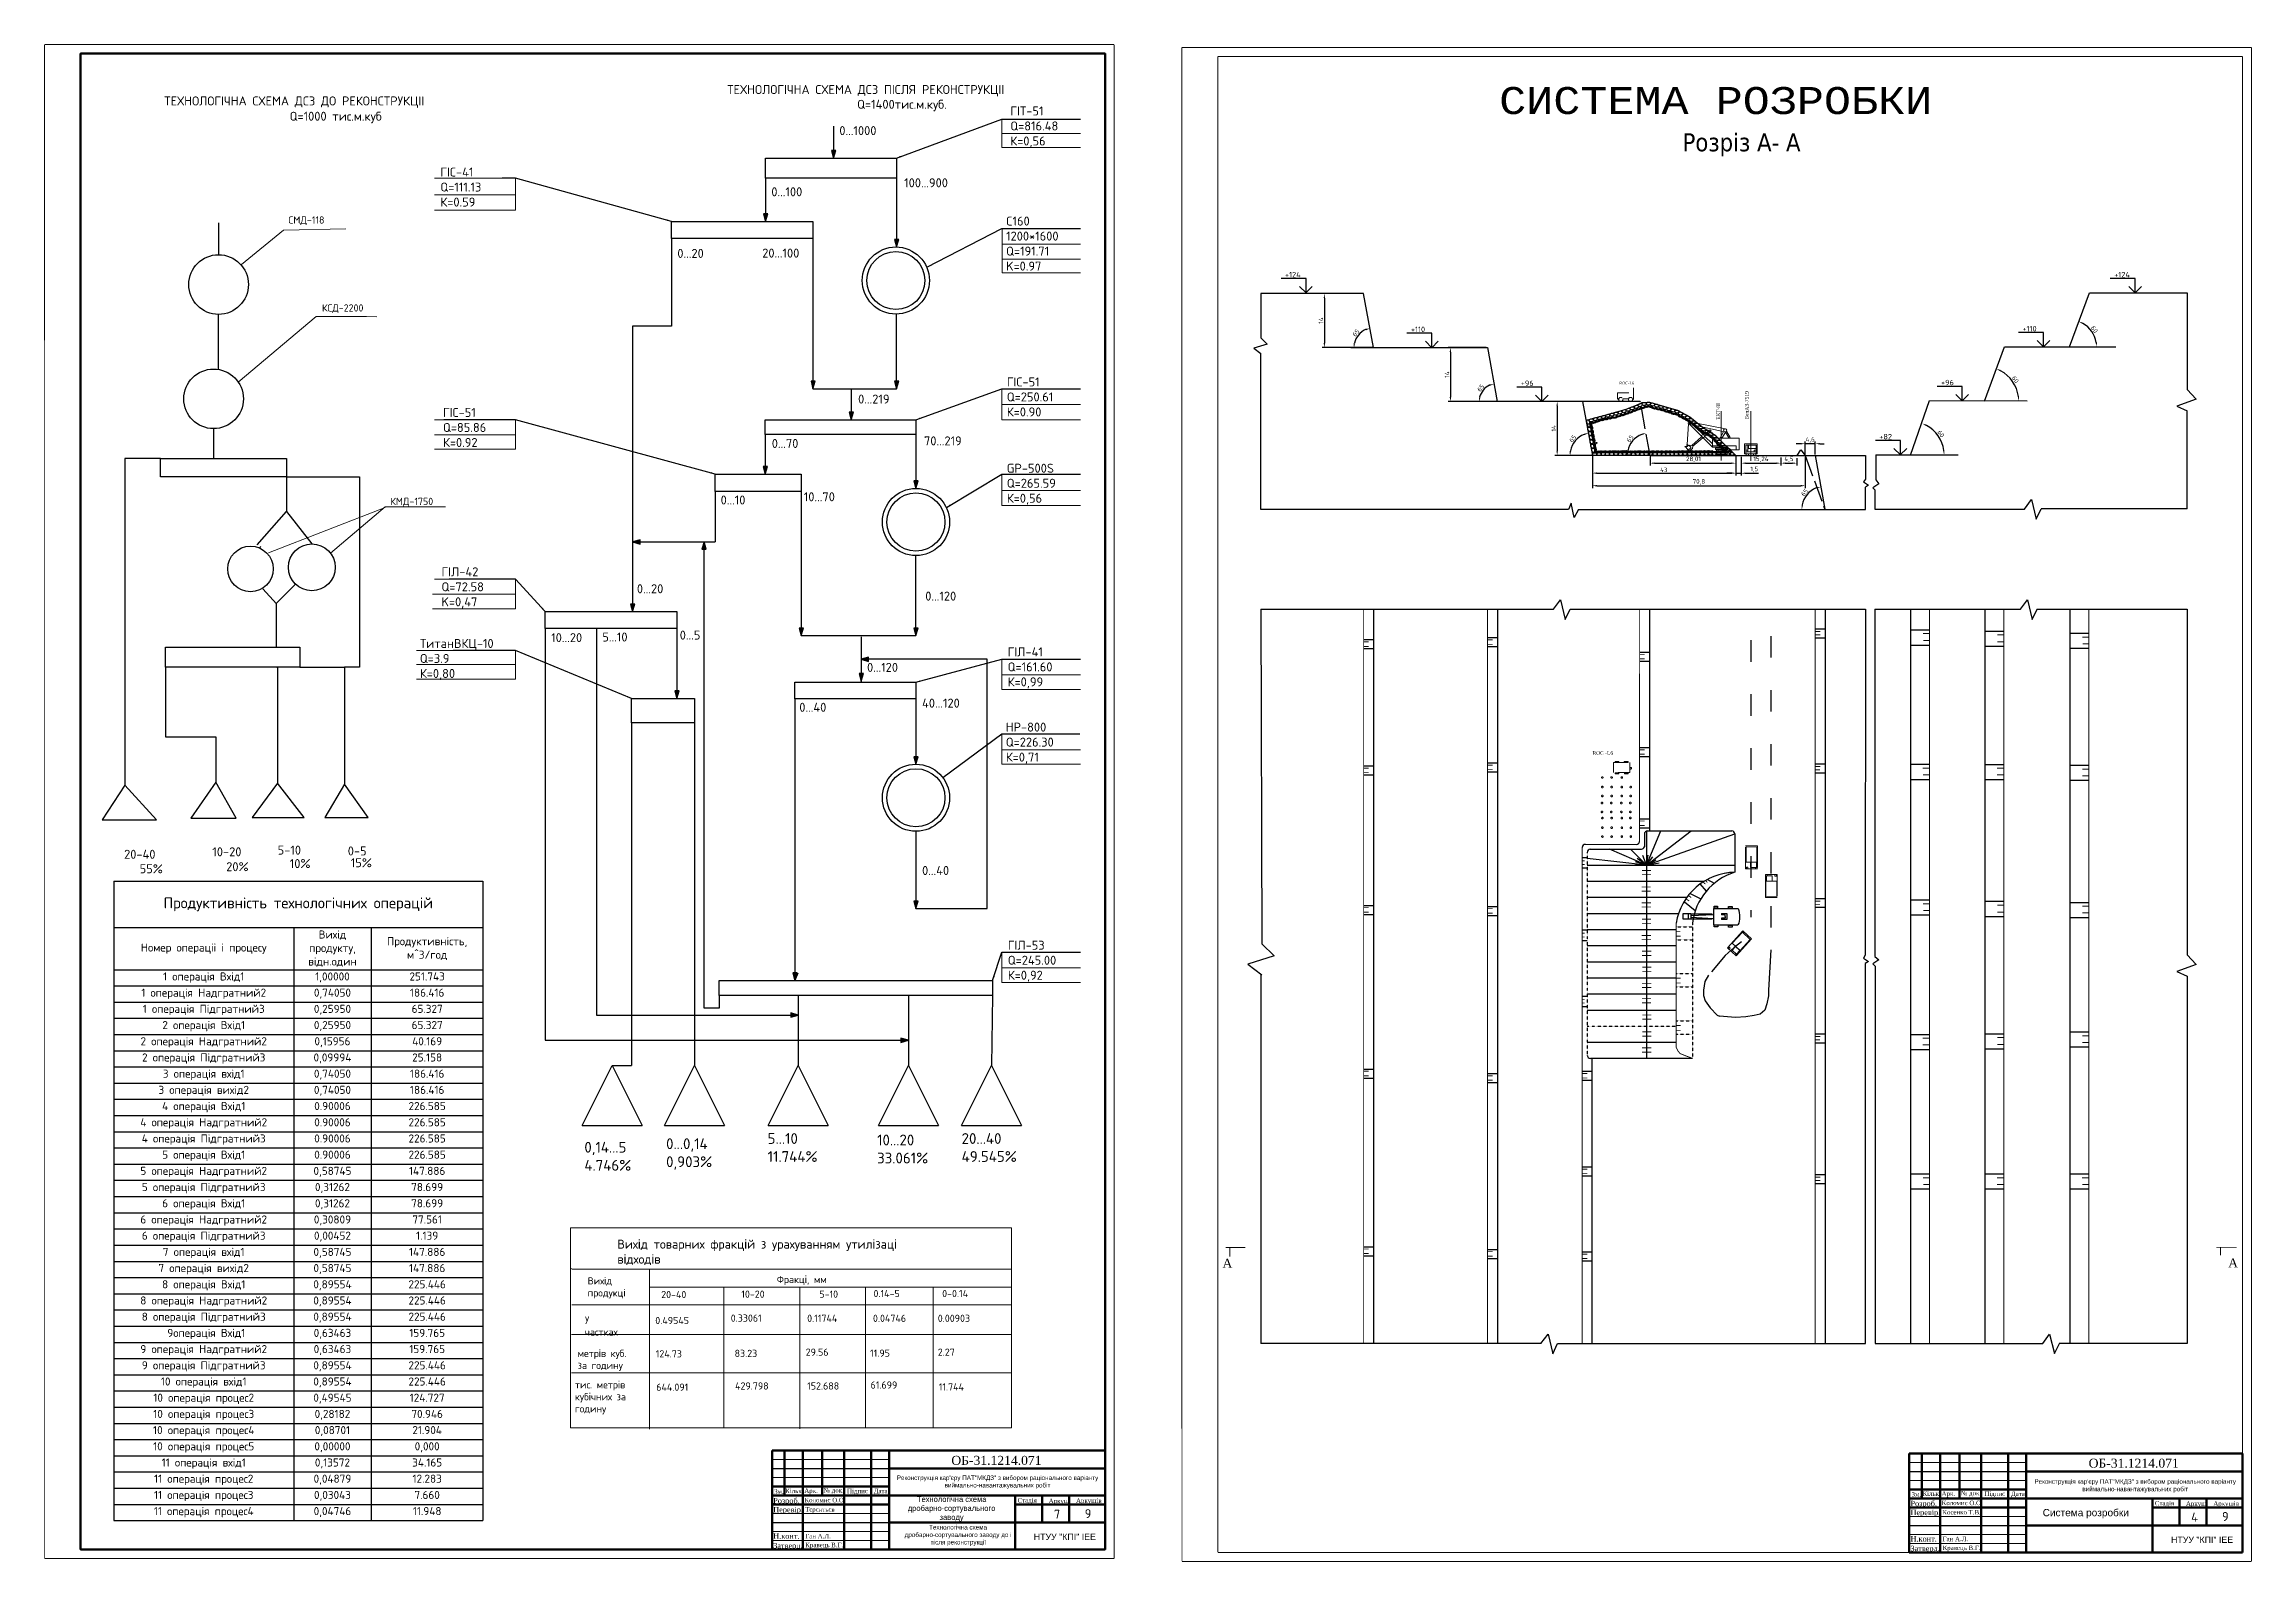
# Model space of a CAD drawing. Header units: millimetres. Extents: x 1400 to 4853, y -623 to 1865.
# Drawn here: x 2477 to 3703, y 356 to 1199 of the extents above; entities that cross this region are included whole.
import ezdxf

# ---------------------------------------------------------------- set-up
doc = ezdxf.new("R2010")
doc.units = ezdxf.units.MM
for name, pattern in [('ACAD_ISO02W100', [15, 12, -3]), ('ACAD_ISO03W100', [30, 12, -18]), ('BORDER2', [22.225, 6.35, -3.175, 6.35, -3.175, 0, -3.175]), ('DOT', [0.25, 0, -0.25])]:
    doc.linetypes.add(name, pattern=pattern)
doc.layers.add('Вставка', color=7, linetype='Continuous')
doc.layers.add('Выноски', color=112, linetype='Continuous', lineweight=20)
doc.layers.add('Рамки', color=202, linetype='Continuous', lineweight=50)
doc.styles.get("Standard").update_dxf_attribs({"font": 'isocpeur.ttf'})
doc.styles.add('times', font='times.ttf')
doc.styles.add('стиль2', font='isocteur.ttf')
doc.dimstyles.new('ISO-25', dxfattribs={"dimtxt": 2.5, "dimasz": 2.5, "dimexe": 1.25, "dimexo": 0.625, "dimtad": 1, "dimtxsty": 'Standard', "dimcen": 2.5, "dimadec": 0, "dimazin": 0, "dimtfac": 1, "dimtmove": 0, "dimatfit": 3, "dimfxl": 1, "dimarcsym": 0})

msp = doc.modelspace()

# ---------------------------------------------------------------- texts
at = {"lineweight": 5, "attachment_point": 1}
for s, insert, char_height, width in [('{\\H2x;ТЕХНОЛОГIЧНА СХЕМА ДСЗ ДО РЕКОНСТРУКЦII}', (2543.2471, 1169.9125), 2.5, 192.331436), ('ТЕХНОЛОГIЧНА СХЕМА ДСЗ ПIСЛЯ РЕКОНСТРУКЦII', (2855.8978, 1176.2537), 5, 157.531907)]:
    msp.add_mtext(s, dxfattribs=dict(at, insert=insert, char_height=char_height, width=width))
at = {"lineweight": 20, "attachment_point": 1}
for s, insert, char_height, width in [('Q=1400тис.м.куб.', (2928.1043, 1168.0456), 5, 71.523601), ('20-40', (2520.9722, 751.447), 5, 1.670385), ('У частках', (2776.9212, 492.2252), 4, 0.268673)]:
    msp.add_mtext(s, dxfattribs=dict(at, insert=insert, char_height=char_height, width=width))
at = {"lineweight": 30, "attachment_point": 1, "style": 'стиль2'}
for s, insert, char_height, width in [('{\\fISOCTEUR|b0|i0|c204|p49;СИСТЕМА РОЗРОБКИ}', (3284.6659, 1175.1295), 15, 662.7038), ('{\\fTahoma|b0|i0|c204|p34;Розріз A- A}', (3386.5254, 1149.4496), 10, 271.622)]:
    msp.add_mtext(s, dxfattribs=dict(at, insert=insert, char_height=char_height, width=width))
at = {"lineweight": 20, "attachment_point": 1}
for s, insert, char_height in [('Q=1000 тис.м.куб', (2612.9094, 1161.42), 5), ('СМД-118', (2612.2728, 1103.2769), 4), ('КСД-2200', (2630.8791, 1054.427), 4), ('КМД-1750', (2668.8554, 946.9767), 4), ('10-20', (2569.9802, 752.8176), 5), ('5-10', (2606.2676, 753.7451), 5), ('0-5', (2645.1977, 753.2707), 5), ('55%', (2529.6245, 743.3878), 5), ('20%', (2577.6764, 744.5447), 5), ('10%', (2612.9916, 746.28), 5), ('15%', (2646.8616, 746.7411), 5), ('Вих{\\fArial|b0|i0|c0|p34;i}д товарних фракц{\\fArial|b0|i0|c0|p34;i}й з урахуванням утил{\\fArial|b0|i0|c0|p34;i}зац{\\fArial|b0|i0|c0|p34;i}\\Pв{\\fArial|b0|i0|c0|p34;i}дход{\\fArial|b0|i0|c0|p34;i}в', (2794.9012, 534.8691), 5), ('Вих{\\fArial|b0|i0|c0|p34;i}д\\Pпродукц{\\fArial|b0|i0|c0|p34;i}', (2778.4294, 513.97), 4), ('20-40 ', (2819.2894, 506.3709), 4), ('10-20', (2863.7855, 506.5953), 4), ('Фракц{\\fArial|b0|i0|c0|p34;i}, мм', (2883.4896, 514.7504), 4), ('5-10', (2907.1458, 506.5953), 4), ('0.14-5', (2937.1908, 506.9365), 4), ('0-0.14', (2975.3321, 506.9365), 4), ('0.49545', (2815.9886, 491.9568), 4), ('0.33061', (2857.9015, 493.299), 4), ('0.11744', (2900.3518, 493.1701), 4), ('0.04746', (2936.8913, 493.1701), 4), ('0.00903', (2972.8935, 493.1701), 4), ('метр{\\fArial|b0|i0|c0|p34;i}в куб.\\Pза годину', (2772.8761, 473.7026), 4), ('124.73', (2816.2573, 473.4341), 4), ('83.23', (2860.0509, 473.7026), 4), ('29.56', (2899.5458, 474.3791), 4), ('11.95', (2935.2793, 473.8422), 4), ('2.27', (2972.8935, 474.3791), 4), ('тис. метр{\\fArial|b0|i0|c0|p34;i}в\\Pкуб{\\fArial|b0|i0|c0|p34;i}чних за\\Pгодину', (2771.3889, 456.2537), 4), ('644.091', (2816.5259, 454.9115), 4), ('429.798', (2860.3196, 455.588), 4), ('152.688', (2900.3518, 455.588), 4), ('61.699', (2935.548, 456.1249), 4), ('11.744', (2973.4308, 455.0511), 4)]:
    msp.add_mtext(s, dxfattribs=dict(at, insert=insert, char_height=char_height))
at = {"lineweight": 30, "attachment_point": 1}
for s, insert, char_height, width in [(' 0...1000', (2915.0244, 1153.4305), 5, 31.386466), ('ГIТ-51 Q=816.48\\P\\pt25;К=0,56', (3013.1513, 1164.3472), 5, 2.842952), ('ГIС-41\\PQ=111.13\\PК=0.59', (2696.6212, 1130.4085), 5, 42.769676), (' 0...100', (2877.2521, 1119.4439), 5, 34.710835), ('100...900', (2954.2238, 1124.4439), 5, 39.774846), ('C160 1200*1600\\PQ=191.71\\PK=0.97', (3010.8208, 1103.1663), 5, 38.804482), (' 0...20', (2825.0541, 1085.2148), 5, 37.190349), ('20...100', (2875.3843, 1085.3922), 5, 28.204419), ('ГIС-51\\PQ=250.61\\PК=0.90', (3011.2198, 1013.8245), 5, 39.296296), ('ГIС-51\\PQ=85.86\\PК=0.92', (2698.066, 996.8627), 5, 40.486214), (' 0...219', (2925.458, 1004.3108), 5, 46.877497), ('70...219', (2965.2329, 981.0686), 5, 40.840245), (' 0...70', (2877.5151, 979.6493), 5, 31.961932), ('GP-500S\\PQ=265.59\\PК=0,56', (3011.2198, 965.8937), 5, 43.518519), (' 0...10', (2849.1045, 948.2457), 5, 30.541398), ('10...70', (2898.4679, 950.02), 5, 26.634943), ('ГIЛ-42\\PQ=72.58\\PK=0,47', (2697.2475, 908.3559), 5, 41.724104), ('0...20', (2805.7783, 898.9227), 5, 35.513256), (' 0...120', (2962.7469, 894.842), 5, 43.681305), ('10...20', (2758.1906, 871.7773), 5, 24.743238), ('5...10', (2786.6012, 872.1321), 5, 32.317064), ('0...5', (2829.5723, 873.1966), 5, 25.569544), ('ТитанВКЦ-10  \\PQ=3.9\\PК=0,80', (2685.2416, 868.5541), 5, 54.491341), ('ГIЛ-41\\PQ=161.60\\PК=0,99', (3011.6819, 863.8812), 5, 40.480738), (' 0...120', (2930.4299, 855.2771), 5, 43.681305), ('40...120', (2964.1675, 835.4059), 5, 36.578654), (' 0...40', (2892.7858, 833.0995), 5, 37.644049), ('HP-800\\PQ=226.30\\PК=0,71', (3010.668, 822.0853), 5, 43.401132), (' 0...40', (2960.9713, 742.4373), 5, 41.195377), ('ГIЛ-53\\PQ=245.00\\PК=0,92', (3011.7717, 700.9349), 5, 38.463267), ('0,14...5\\P4.746%', (2776.608, 589.2005), 6, 44.852144), ('0...0,14\\P0,903%', (2821.991, 591.1465), 6, 34.763921), ('5...10\\P11.744%', (2878.4015, 594.0538), 6, 35.034796), ('10...20\\P33.061%', (2939.193, 593.2237), 6, 35.727188), ('20...40\\P49.545%', (2986.1369, 594.0538), 6, 28.526356)]:
    msp.add_mtext(s, dxfattribs=dict(at, insert=insert, char_height=char_height, width=width))
at = {"char_height": 3, "width": 11.072647, "attachment_point": 1}
for s, insert in [('{\\Fromans,extfont|c204;+1\\Fromans,extfont|c0;24}', (3165.7248, 1072.4092)), ('{\\Fromans,extfont|c204;+1\\Fromans,extfont|c0;24}', (3626.2883, 1072.4092)), ('{\\Fromans,extfont|c204;+1\\Fromans,extfont|c0;10}', (3575.2915, 1042.4167)), ('{\\Fromans,extfont|c204;+1\\Fromans,extfont|c0;10}', (3235.6656, 1042.0222)), ('{\\Fromans,extfont|c204;+\\Fromans,extfont|c0;96}', (3296.6833, 1012.0934)), ('{\\Fromans,extfont|c204;+\\Fromans,extfont|c0;96}', (3530.0996, 1012.5037)), ('{\\Fromans,extfont|c204;+\\Fromans,extfont|c0;82}', (3495.8176, 982.4296))]:
    msp.add_mtext(s, dxfattribs=dict(at, insert=insert))
at = {"color": 7, "linetype": 'BORDER2', "lineweight": 9, "attachment_point": 1}
for s, insert, char_height, width in [('{\\fTimes New Roman|b0|i0|c0|p18;ROC-L6}', (3351.388, 1011.4508), 1.54, 6.28356), ('{\\fTimes New Roman|b0|i0|c0|p18;ROC -L6}', (3336.5248, 806.248), 2, 18.866017), ('{\\fTimes New Roman|b0|i0|c204|p18;А}', (3131.0212, 524.304), 5, 37.732033), ('{\\fTimes New Roman|b0|i0|c204|p18;А}', (3689.5737, 524.4269), 5, 37.732033)]:
    msp.add_mtext(s, dxfattribs=dict(at, insert=insert, char_height=char_height, width=width))
at = {"color": 7, "lineweight": 9, "char_height": 2.002, "attachment_point": 1, "rotation": 90}
for s, insert, width in [('{\\fTimes New Roman|b0|i0|c204|p18;\\C256;БелАЗ-7519}', (3421.2111, 990.7056), 14.779061), ('{\\fTimes New Roman|b0|i0|c204|p18;ЕКГ-8І}', (3405.3756, 990.3356), 25.253213)]:
    msp.add_mtext(s, dxfattribs=dict(at, insert=insert, width=width))
at = {"char_height": 2.5, "attachment_point": 1, "style": 'times'}
for s, width, insert in [('Зм.', 3.773926, (2882.0608, 396.22)), ('Кільк.', 7.769854, (2888.1834, 396.5749)), ('Зм.', 3.773926, (3513.7058, 394.6521)), ('Кільк.', 7.769854, (3519.8284, 395.0071))]:
    msp.add_mtext_dynamic_manual_height_columns(s, width=width, gutter_width=12.5, heights=[0], dxfattribs=dict(at, insert=insert))
at = {"attachment_point": 1}
for s, width, insert, char_height in [('\\pi0.57663;{\\f@Arial Unicode MS|b0|i0|c204|p34;Реконструкція кар\'єру ПАТ"МКДЗ" з вибором раціонального варіанту \\P\\pi27.198;виймально-навантажувальних робіт}', 112.72898, (2949.5196, 403.8691), 2.5), ('\\pi0.57663;{\\f@Arial Unicode MS|b0|i0|c204|p34;Реконструкція кар\'єру ПАТ"МКДЗ" з вибором раціонального варіанту \\P\\pi27.198;виймально-навантажувальних робіт}', 112.72898, (3581.4067, 401.7786), 2.5), ('7', 10.845043, (3037.3677, 384.8022), 5), ('9', 10.845043, (3054.5059, 385.152), 5), ('4', 10.845043, (3669.0127, 383.2344), 5), ('9', 10.845043, (3686.1509, 383.5842), 5), ('\\pi5.3946;{\\f@Arial Unicode MS|b0|i0|c204|p34;НТУУ "КПІ" ІЕЕ}', 44.681396, (3020.7996, 371.5093), 3.5), ('\\pi5.3946;{\\f@Arial Unicode MS|b0|i0|c204|p34;НТУУ "КПІ" ІЕЕ}', 44.681396, (3652.4446, 369.9414), 3.5)]:
    msp.add_mtext_dynamic_manual_height_columns(s, width=width, gutter_width=12.5, heights=[0], dxfattribs=dict(at, insert=insert, char_height=char_height))
at = {"lineweight": 25, "attachment_point": 1}
for s, width, heights, insert, char_height in [('\\pi11.251;{\\f@Arial Unicode MS|b0|i0|c204|p34;Технологічна схема \\P\\pi6.1692;дробарно\\f@Arial Unicode MS|b0|i0|c0|p34;-\\f@Arial Unicode MS|b0|i0|c204|p34;сортувального \\P\\pi23.839;заводу}', 60.888945, [15.2371], (2950.0586, 392.1746), 3), ('{\\f@Arial Unicode MS|b0|i0|c204|p34;Система розробки}', 70, [2.0445], (3586.5517, 385.241), 4), ('\\pi19.006;{\\f@Arial Unicode MS|b0|i0|c204|p34;Технологічна схема \\P\\pi5.434;дробарно\\f@Arial Unicode MS|b0|i0|c0|p34;-\\f@Arial Unicode MS|b0|i0|c204|p34;сортувального заводу до і             \\P\\pi19.711;після реконструкції}', 70, [0], (2949.0829, 376.3646), 2.5)]:
    msp.add_mtext_dynamic_manual_height_columns(s, width=width, gutter_width=12.5, heights=heights, dxfattribs=dict(at, insert=insert, char_height=char_height))
at = {"layer": 'Выноски', "color": 0, "style": 'times'}
for s, height, p in [('ОБ-31.1214.071', 5, (2980.4389, 409.7794)), ('ОБ-31.1214.071', 5, (3612.0839, 408.2115)), ('Підпис', 2.5, (2922.4905, 394.0413)), ('Дата', 2.5, (2937.3438, 394.0038)), ('Підпис', 2.5, (3554.1354, 392.4734)), ('Дата', 2.5, (3568.9888, 392.4359)), ('Розроб.', 3, (2881.4908, 388.4048)), ('Перевір.', 3, (2881.4908, 383.4048)), ('Коломис О.О.', 2.5, (2898.8843, 388.9537)), ('Тєрєнтьєв', 2.5, (2899.21, 383.7737)), ('Стадія', 2.5, (3017.2168, 388.8032)), ('Аркуш', 2.5, (3034.4876, 388.5431)), ('Аркушів', 2.5, (3049.6764, 388.6329)), ('Розроб.', 3, (3513.1358, 386.8369)), ('Перевір.', 3, (3513.1358, 381.8369)), ('Коломис О.О.', 2.5, (3530.4744, 387.3858)), ('Косенко Т.В.', 2.5, (3530.8549, 382.2058)), ('Стадія', 2.5, (3648.8618, 387.2353)), ('Аркуш', 2.5, (3666.1326, 386.9752)), ('Аркушів', 2.5, (3681.3214, 387.065)), ('Н.конт.', 3, (2881.4908, 368.7378)), ('Ган А.Л.', 2.5, (2899.3075, 368.937)), ('Н.конт.', 3, (3513.1358, 367.1699)), ('Ган А.Л.', 2.5, (3530.9524, 367.3691)), ('Затверд.', 3, (2881.4908, 363.4048)), ('Кравець В.Г.', 2.5, (2899.3423, 364.0101)), ('Затверд.', 3, (3513.1358, 361.8369)), ('Кравець В.Г.', 2.5, (3530.9873, 362.4422))]:
    msp.add_text(s, height=height, dxfattribs=at).set_placement(p)
at = {"layer": 'Выноски', "color": 0, "char_height": 2.5, "width": 25, "attachment_point": 8, "style": 'times'}
for s, insert in [('Арк.', (2902.5078, 393.3279)), ('№ док.', (2915.0635, 393.6232)), ('Арк.', (3534.1528, 391.76)), ('№ док.', (3546.7085, 392.0553))]:
    msp.add_mtext(s, dxfattribs=dict(at, insert=insert))

# ---------------------------------------------------------------- blocks, each defined once
blk = doc.blocks.new('*T2')
at = {"color": 0, "linetype": 'ByBlock', "lineweight": -2, "transparency": 16777216}
for p, q in [((0, 0), (205.1, 0)), ((0, 0), (0, -355.2)), ((205.1, 0), (205.1, -355.2)), ((0, -25.8), (205.1, -25.8)), ((100, -25.8), (100, -355.2)), ((143, -25.8), (143, -355.2)), ((0, -49.2), (205.1, -49.2)), ((0, -58.2), (205.1, -58.2)), ((0, -67.2), (205.1, -67.2)), ((0, -76.2), (205.1, -76.2)), ((0, -85.2), (205.1, -85.2)), ((0, -94.2), (205.1, -94.2)), ((0, -103.2), (205.1, -103.2)), ((0, -112.2), (205.1, -112.2)), ((0, -121.2), (205.1, -121.2)), ((0, -130.2), (205.1, -130.2)), ((0, -139.2), (205.1, -139.2)), ((0, -148.2), (205.1, -148.2)), ((0, -157.2), (205.1, -157.2)), ((0, -166.2), (205.1, -166.2)), ((0, -175.2), (205.1, -175.2)), ((0, -184.2), (205.1, -184.2)), ((0, -193.2), (205.1, -193.2)), ((0, -202.2), (205.1, -202.2)), ((0, -211.2), (205.1, -211.2)), ((0, -220.2), (205.1, -220.2)), ((0, -229.2), (205.1, -229.2)), ((0, -238.2), (205.1, -238.2)), ((0, -247.2), (205.1, -247.2)), ((0, -256.2), (205.1, -256.2)), ((0, -265.2), (205.1, -265.2)), ((0, -274.2), (205.1, -274.2)), ((0, -283.2), (205.1, -283.2)), ((0, -292.2), (205.1, -292.2)), ((0, -301.2), (205.1, -301.2)), ((0, -310.2), (205.1, -310.2)), ((0, -319.2), (205.1, -319.2)), ((0, -328.2), (205.1, -328.2)), ((0, -337.2), (205.1, -337.2)), ((0, -346.2), (205.1, -346.2)), ((0, -355.2), (205.1, -355.2))]:
    blk.add_line(p, q, dxfattribs=at)
at = {"color": 0, "lineweight": 20, "transparency": 16777216}
for s, insert, char_height, width, attachment_point in [('Продуктивнiсть технологiчних операцiй', (102.5, -12.9), 6, 202.066, 5), ('Номер операцii i процесу', (50, -37.5), 4.5, 97.013, 5), ('Вихiд продукту, вiдн.один', (121.5, -37.5), 4.5, 40.032, 5), ('Продуктивнiсть, м^ 3/год', (174.1, -37.5), 4.5, 59.022, 5), ('1 операцiя Надгратний2', (50, -59.7), 4.5, 97.013, 2), ('1 операцiя Вхiд1', (50, -50.7), 4.5, 97.013, 2), ('0,74050', (121.5, -59.7), 4.5, 40.032, 2), ('1,00000', (121.5, -50.7), 4.5, 40.032, 2), ('251.743', (174.1, -50.7), 4.5, 59.022, 2), ('186.416', (174.1, -59.7), 4.5, 59.022, 2), ('1 операцiя Пiдгратний3', (50, -68.7), 4.5, 97.013, 2), ('0,25950', (121.5, -68.7), 4.5, 40.032, 2), ('65.327', (174.1, -68.7), 4.5, 59.022, 2), ('2 операцiя Вхiд1', (50, -77.7), 4.5, 97.013, 2), ('0,25950', (121.5, -77.7), 4.5, 40.032, 2), ('65.327', (174.1, -77.7), 4.5, 59.022, 2), ('2 операцiя Надгратний2', (50, -86.7), 4.5, 97.013, 2), ('2 операцiя Пiдгратний3', (50, -95.7), 4.5, 97.013, 2), ('0,09994', (121.5, -95.7), 4.5, 40.032, 2), ('0,15956', (121.5, -86.7), 4.5, 40.032, 2), ('40.169', (174.1, -86.7), 4.5, 59.022, 2), ('25.158', (174.1, -95.7), 4.5, 59.022, 2), ('3 операцiя вхiд1', (50, -104.7), 4.5, 97.013, 2), ('0,74050', (121.5, -104.7), 4.5, 40.032, 2), ('186.416', (174.1, -104.7), 4.5, 59.022, 2), ('3 операцiя вихiд2', (50, -113.7), 4.5, 97.013, 2), ('0,74050', (121.5, -113.7), 4.5, 40.032, 2), ('186.416', (174.1, -113.7), 4.5, 59.022, 2), ('4 операцiя Надгратний2', (50, -131.7), 4.5, 97.013, 2), ('4 операцiя Вхiд1', (50, -122.7), 4.5, 97.013, 2), ('0.90006', (121.5, -122.7), 4.5, 40.032, 2), ('0.90006', (121.5, -131.7), 4.5, 40.032, 2), ('226.585', (174.1, -122.7), 4.5, 59.022, 2), ('226.585', (174.1, -131.7), 4.5, 59.022, 2), ('4 операцiя Пiдгратний3', (50, -140.7), 4.5, 97.013, 2), ('0.90006', (121.5, -140.7), 4.5, 40.032, 2), ('226.585', (174.1, -140.7), 4.5, 59.022, 2), ('5 операцiя Надгратний2', (50, -158.7), 4.5, 97.013, 2), ('5 операцiя Вхiд1', (50, -149.7), 4.5, 97.013, 2), ('0,58745', (121.5, -158.7), 4.5, 40.032, 2), ('0.90006', (121.5, -149.7), 4.5, 40.032, 2), ('226.585', (174.1, -149.7), 4.5, 59.022, 2), ('147.886', (174.1, -158.7), 4.5, 59.022, 2), ('5 операцiя Пiдгратний3', (50, -167.7), 4.5, 97.013, 2), ('0,31262', (121.5, -167.7), 4.5, 40.032, 2), ('78.699', (174.1, -167.7), 4.5, 59.022, 2), ('6 операцiя Вхiд1', (50, -176.7), 4.5, 97.013, 2), ('0,31262', (121.5, -176.7), 4.5, 40.032, 2), ('78.699', (174.1, -176.7), 4.5, 59.022, 2), ('6 операцiя Надгратний2', (50, -185.7), 4.5, 97.013, 2), ('6 операцiя Пiдгратний3', (50, -194.7), 4.5, 97.013, 2), ('0,30809', (121.5, -185.7), 4.5, 40.032, 2), ('0,00452', (121.5, -194.7), 4.5, 40.032, 2), ('77.561', (174.1, -185.7), 4.5, 59.022, 2), ('1.139', (174.1, -194.7), 4.5, 59.022, 2), ('7 операцiя вхiд1', (50, -203.7), 4.5, 97.013, 2), ('0,58745', (121.5, -203.7), 4.5, 40.032, 2), ('147.886', (174.1, -203.7), 4.5, 59.022, 2), ('7 операцiя вихiд2', (50, -212.7), 4.5, 97.013, 2), ('0,58745', (121.5, -212.7), 4.5, 40.032, 2), ('147.886', (174.1, -212.7), 4.5, 59.022, 2), ('8 операцiя Надгратний2', (50, -230.7), 4.5, 97.013, 2), ('8 операцiя Вхiд1', (50, -221.7), 4.5, 97.013, 2), ('0,89554', (121.5, -221.7), 4.5, 40.032, 2), ('0,89554', (121.5, -230.7), 4.5, 40.032, 2), ('225.446', (174.1, -221.7), 4.5, 59.022, 2), ('225.446', (174.1, -230.7), 4.5, 59.022, 2), ('8 операцiя Пiдгратний3', (50, -239.7), 4.5, 97.013, 2), ('0,89554', (121.5, -239.7), 4.5, 40.032, 2), ('225.446', (174.1, -239.7), 4.5, 59.022, 2), (' 9операцiя Вхiд1', (50, -248.7), 4.5, 97.013, 2), ('0,63463', (121.5, -248.7), 4.5, 40.032, 2), ('159.765', (174.1, -248.7), 4.5, 59.022, 2), ('9 операцiя Надгратний2', (50, -257.7), 4.5, 97.013, 2), ('9 операцiя Пiдгратний3', (50, -266.7), 4.5, 97.013, 2), ('0,89554', (121.5, -266.7), 4.5, 40.032, 2), ('0,63463', (121.5, -257.7), 4.5, 40.032, 2), ('225.446', (174.1, -266.7), 4.5, 59.022, 2), ('159.765', (174.1, -257.7), 4.5, 59.022, 2), ('10 операцiя вхiд1', (50, -275.7), 4.5, 97.013, 2), ('0,89554', (121.5, -275.7), 4.5, 40.032, 2), ('225.446', (174.1, -275.7), 4.5, 59.022, 2), ('10 операцiя процес3', (50, -293.7), 4.5, 97.013, 2), ('10 операцiя процес2', (50, -284.7), 4.5, 97.013, 2), ('0,49545', (121.5, -284.7), 4.5, 40.032, 2), ('0,28182', (121.5, -293.7), 4.5, 40.032, 2), ('124.727', (174.1, -284.7), 4.5, 59.022, 2), ('70.946', (174.1, -293.7), 4.5, 59.022, 2), ('10 операцiя процес4', (50, -302.7), 4.5, 97.013, 2), ('0,08701', (121.5, -302.7), 4.5, 40.032, 2), ('21.904', (174.1, -302.7), 4.5, 59.022, 2), ('10 операцiя процес5', (50, -311.7), 4.5, 97.013, 2), ('0,00000', (121.5, -311.7), 4.5, 40.032, 2), ('0,000', (174.1, -311.7), 4.5, 59.022, 2), ('11 операцiя процес2', (50, -329.7), 4.5, 97.013, 2), ('11 операцiя вхiд1', (50, -320.7), 4.5, 97.013, 2), ('0,04879', (121.5, -329.7), 4.5, 40.032, 2), ('0,13572', (121.5, -320.7), 4.5, 40.032, 2), ('34.165', (174.1, -320.7), 4.5, 59.022, 2), ('12.283', (174.1, -329.7), 4.5, 59.022, 2), ('11 операцiя процес3', (50, -338.7), 4.5, 97.013, 2), ('0,03043', (121.5, -338.7), 4.5, 40.032, 2), ('7.660', (174.1, -338.7), 4.5, 59.022, 2), ('11 операцiя процес4', (50, -347.7), 4.5, 97.013, 2), ('0,04746', (121.5, -347.7), 4.5, 40.032, 2), ('11.948', (174.1, -347.7), 4.5, 59.022, 2)]:
    blk.add_mtext(s, dxfattribs=dict(at, insert=insert, char_height=char_height, width=width, attachment_point=attachment_point))
blk = doc.blocks.new('*D11')
at = {"color": 0, "lineweight": -2, "transparency": 16777216}
blk.add_arc((3513.2, 970.8), 18.6, 7.6945, 61.8085, dxfattribs=at)
at = {"color": 0, "transparency": 16777216}
for points in [[(3521.8, 986.8), (3522.1, 987.6), (3519.7, 988.2)], [(3532, 973.3), (3531.2, 973.2), (3531.8, 970.8)]]:
    blk.add_solid(points, dxfattribs=at)
at = {"layer": 'Defpoints', "color": 0, "transparency": 16777216}
for p in [(3524.4, 1000.8), (3493.9, 970.8), (3513.1, 970.7), (3530.3, 978.1), (3539.6, 970.8)]:
    blk.add_point(p, dxfattribs=at)
at = {"color": 0, "transparency": 16777216, "insert": (3530, 982.5), "char_height": 2.5, "attachment_point": 5, "rotation": 304.7515}
blk.add_mtext('60', dxfattribs=at)
blk = doc.blocks.new('*D12')
at = {"color": 0, "lineweight": -2, "transparency": 16777216}
blk.add_line((3367.9, 970.5), (3354.7, 970.5), dxfattribs=at)
blk.add_arc((3368.5, 970.5), 12.6, 111.73, 168.641, dxfattribs=at)
at = {"color": 0, "transparency": 16777216}
for points in [[(3363.8, 982.6), (3364, 981.8), (3366.3, 982.9)], [(3356.6, 972.9), (3355.7, 973), (3355.9, 970.5)]]:
    blk.add_solid(points, dxfattribs=at)
at = {"layer": 'Defpoints', "color": 0, "transparency": 16777216}
for p in [(3363.1, 1000.5), (3361, 980.6), (3368.5, 970.5), (3368.5, 970.5), (3488.1, 970.5)]:
    blk.add_point(p, dxfattribs=at)
at = {"color": 0, "transparency": 16777216, "insert": (3357.4, 979.8), "char_height": 2.5, "attachment_point": 5, "rotation": 50.1855}
blk.add_mtext('65', dxfattribs=at)
blk = doc.blocks.new('*D13')
at = {"color": 0, "lineweight": -2, "transparency": 16777216}
blk.add_line((3336, 970.5), (3322.8, 970.5), dxfattribs=at)
blk.add_arc((3336.6, 970.5), 12.6, 111.73, 168.6473, dxfattribs=at)
at = {"color": 0, "transparency": 16777216}
for points in [[(3331.9, 982.6), (3332.1, 981.8), (3334.4, 982.9)], [(3324.7, 972.9), (3323.8, 973), (3324, 970.5)]]:
    blk.add_solid(points, dxfattribs=at)
at = {"layer": 'Defpoints', "color": 0, "transparency": 16777216}
for p in [(3331.2, 1000.5), (3329.1, 980.6), (3336.6, 970.5), (3336.6, 970.5), (3456.2, 970.5)]:
    blk.add_point(p, dxfattribs=at)
at = {"color": 0, "transparency": 16777216, "insert": (3325.5, 979.8), "char_height": 2.5, "attachment_point": 5, "rotation": 50.1886}
blk.add_mtext('65', dxfattribs=at)
blk = doc.blocks.new('*D4')
at = {"color": 0, "lineweight": -2, "transparency": 16777216}
for p, q in [((3452.1, 977), (3449.6, 977)), ((3454.6, 971.1), (3454.6, 978.3)), ((3460.2, 977), (3454.6, 977)), ((3460.2, 971.1), (3460.2, 978.3)), ((3462.7, 977), (3465.2, 977))]:
    blk.add_line(p, q, dxfattribs=at)
at = {"color": 0, "transparency": 16777216}
for points in [[(3452.1, 977.4), (3452.1, 976.6), (3454.6, 977)], [(3462.7, 977.4), (3462.7, 976.6), (3460.2, 977)]]:
    blk.add_solid(points, dxfattribs=at)
at = {"layer": 'Defpoints', "color": 0, "transparency": 16777216}
for p in [(3454.6, 977), (3454.6, 970.5), (3460.2, 970.5)]:
    blk.add_point(p, dxfattribs=at)
at = {"color": 0, "transparency": 16777216, "insert": (3457.4, 979.1), "char_height": 2.5, "attachment_point": 5}
blk.add_mtext('4,6', dxfattribs=at)
blk = doc.blocks.new('*D14')
at = {"color": 0, "lineweight": -2, "transparency": 16777216}
blk.add_arc((3465.5, 940.5), 12.8, 111.4684, 168.7794, dxfattribs=at)
at = {"color": 0, "transparency": 16777216}
for points in [[(3460.8, 952.8), (3461, 952), (3463.3, 953.1)], [(3453.4, 942.9), (3452.6, 943), (3452.8, 940.5)]]:
    blk.add_solid(points, dxfattribs=at)
at = {"layer": 'Defpoints', "color": 0, "transparency": 16777216}
for p in [(3460.1, 970.5), (3457.9, 950.7), (3398.5, 940.5), (3465.5, 940.6), (3488.1, 940.5)]:
    blk.add_point(p, dxfattribs=at)
at = {"color": 0, "transparency": 16777216, "insert": (3454.3, 949.9), "char_height": 2.5, "attachment_point": 5, "rotation": 50.1239}
blk.add_mtext('65', dxfattribs=at)
blk = doc.blocks.new('*D5')
at = {"color": 0, "lineweight": -2, "transparency": 16777216}
for p, q in [((3336.6, 970), (3336.6, 959.4)), ((3416.1, 970), (3416.1, 959.4)), ((3339.1, 960.7), (3413.6, 960.7))]:
    blk.add_line(p, q, dxfattribs=at)
at = {"color": 0, "transparency": 16777216}
for points in [[(3339.1, 961.1), (3339.1, 960.2), (3336.6, 960.7)], [(3413.6, 961.1), (3413.6, 960.2), (3416.1, 960.7)]]:
    blk.add_solid(points, dxfattribs=at)
at = {"layer": 'Defpoints', "color": 0, "transparency": 16777216}
for p in [(3336.6, 970.6), (3416.1, 970.6), (3416.1, 960.7)]:
    blk.add_point(p, dxfattribs=at)
at = {"color": 0, "transparency": 16777216, "insert": (3376.1, 962.5), "char_height": 2.5, "attachment_point": 5}
blk.add_mtext('43', dxfattribs=at)
blk = doc.blocks.new('*D6')
at = {"color": 0, "lineweight": -2, "transparency": 16777216}
for p, q in [((3368.5, 969.9), (3368.5, 964.9)), ((3416.1, 970), (3416.1, 964.9)), ((3371, 966.2), (3413.6, 966.2))]:
    blk.add_line(p, q, dxfattribs=at)
at = {"color": 0, "transparency": 16777216}
for points in [[(3371, 966.6), (3371, 965.8), (3368.5, 966.2)], [(3413.6, 966.6), (3413.6, 965.8), (3416.1, 966.2)]]:
    blk.add_solid(points, dxfattribs=at)
at = {"layer": 'Defpoints', "color": 0, "transparency": 16777216}
for p in [(3368.5, 970.5), (3416.1, 970.6), (3416.1, 966.2)]:
    blk.add_point(p, dxfattribs=at)
at = {"color": 0, "transparency": 16777216, "insert": (3392.6, 968.3), "char_height": 2.5, "attachment_point": 5}
blk.add_mtext('28,01', dxfattribs=at)
blk = doc.blocks.new('*D7')
at = {"color": 0, "lineweight": -2, "transparency": 16777216}
for p, q in [((3416.1, 969.7), (3416.1, 959.4)), ((3419.1, 969.7), (3419.1, 959.4)), ((3413.6, 960.6), (3411.1, 960.6)), ((3416.1, 960.6), (3419.1, 960.6)), ((3421.6, 960.6), (3428.7, 960.6))]:
    blk.add_line(p, q, dxfattribs=at)
at = {"color": 0, "transparency": 16777216}
for points in [[(3413.6, 961), (3413.6, 960.2), (3416.1, 960.6)], [(3421.6, 961), (3421.6, 960.2), (3419.1, 960.6)]]:
    blk.add_solid(points, dxfattribs=at)
at = {"layer": 'Defpoints', "color": 0, "transparency": 16777216}
for p in [(3416.1, 970.3), (3419.1, 970.3), (3419.1, 960.6)]:
    blk.add_point(p, dxfattribs=at)
at = {"color": 0, "transparency": 16777216, "insert": (3426.4, 962.7), "char_height": 2.5, "attachment_point": 5}
blk.add_mtext('1,5', dxfattribs=at)
blk = doc.blocks.new('*D8')
at = {"color": 0, "lineweight": -2, "transparency": 16777216}
for p, q in [((3419.1, 969.3), (3419.1, 964.9)), ((3441.1, 969.3), (3441.1, 964.9)), ((3421.6, 966.2), (3438.6, 966.2))]:
    blk.add_line(p, q, dxfattribs=at)
at = {"color": 0, "transparency": 16777216}
for points in [[(3421.6, 966.6), (3421.6, 965.8), (3419.1, 966.2)], [(3438.6, 966.6), (3438.6, 965.8), (3441.1, 966.2)]]:
    blk.add_solid(points, dxfattribs=at)
at = {"layer": 'Defpoints', "color": 0, "transparency": 16777216}
for p in [(3419.1, 970), (3441.1, 970), (3441.1, 966.2)]:
    blk.add_point(p, dxfattribs=at)
at = {"color": 0, "transparency": 16777216, "insert": (3430.1, 968.3), "char_height": 2.5, "attachment_point": 5}
blk.add_mtext('15,24', dxfattribs=at)
blk = doc.blocks.new('*D9')
at = {"color": 0, "lineweight": -2, "transparency": 16777216}
for p, q in [((3441.1, 969), (3441.1, 964.9)), ((3450.1, 969), (3450.1, 964.9)), ((3443.6, 966.2), (3447.6, 966.2))]:
    blk.add_line(p, q, dxfattribs=at)
at = {"color": 0, "transparency": 16777216}
for points in [[(3443.6, 966.6), (3443.6, 965.8), (3441.1, 966.2)], [(3447.6, 966.6), (3447.6, 965.8), (3450.1, 966.2)]]:
    blk.add_solid(points, dxfattribs=at)
at = {"layer": 'Defpoints', "color": 0, "transparency": 16777216}
for p in [(3441.1, 969.7), (3450.1, 969.7), (3450.1, 966.2)]:
    blk.add_point(p, dxfattribs=at)
at = {"color": 0, "transparency": 16777216, "insert": (3445.6, 968.3), "char_height": 2.5, "attachment_point": 5}
blk.add_mtext('4,5', dxfattribs=at)
blk = doc.blocks.new('*D10')
at = {"color": 0, "lineweight": -2, "transparency": 16777216}
for p, q in [((3336.6, 969.7), (3336.6, 952.4)), ((3454.6, 969.7), (3454.6, 952.4)), ((3339.1, 953.7), (3452.1, 953.7))]:
    blk.add_line(p, q, dxfattribs=at)
at = {"color": 0, "transparency": 16777216}
for points in [[(3339.1, 954.1), (3339.1, 953.2), (3336.6, 953.7)], [(3452.1, 954.1), (3452.1, 953.2), (3454.6, 953.7)]]:
    blk.add_solid(points, dxfattribs=at)
at = {"layer": 'Defpoints', "color": 0, "transparency": 16777216}
for p in [(3336.6, 970.3), (3454.6, 970.3), (3454.6, 953.7)]:
    blk.add_point(p, dxfattribs=at)
at = {"color": 0, "transparency": 16777216, "insert": (3395.6, 955.8), "char_height": 2.5, "attachment_point": 5}
blk.add_mtext('70,8', dxfattribs=at)
blk = doc.blocks.new('A$C09911825')
at = {"color": 7}
for p, q in [((1.01, 2.86), (1.01, 1.63)), ((1.56, 2.45), (6.35, 2.68)), ((1.56, 2.07), (6.35, 1.84)), ((1.57, 2.78), (6.02, 2.78)), ((1.58, 1.75), (6.05, 1.75)), ((6.02, 2.78), (6.02, 2.65)), ((6.05, 1.75), (6.05, 1.85)), ((6.34, 3.93), (11.56, 3.93)), ((6.34, 3.93), (6.34, 0.45)), ((6.34, 0.45), (11.49, 0.45)), ((8.8, 1.89), (8.02, 1.89)), ((8.02, 1.89), (8.02, 1.63)), ((9.15, 1.62), (8.02, 1.63)), ((8.03, 2.85), (9.15, 2.85)), ((8.03, 2.85), (8.03, 2.57)), ((8.8, 2.57), (8.03, 2.57)), ((8.8, 2.23), (8.8, 2.57)), ((8.8, 2.23), (8.8, 1.89)), ((9.15, 2.85), (9.15, 1.62))]:
    blk.add_line(p, q, dxfattribs=at)
for points in [[(0, 2.89), (1.57, 2.89), (1.57, 1.65), (0, 1.65)], [(6.47, 4.37), (7.2, 4.37), (7.2, 3.95), (6.47, 3.95)], [(6.5, 0.44), (7.23, 0.44), (7.23, 0.02), (6.5, 0.02)], [(9.52, 0.42), (10.25, 0.42), (10.25, 0), (9.52, 0)], [(9.54, 4.36), (10.27, 4.36), (10.27, 3.94), (9.54, 3.94)]]:
    blk.add_lwpolyline(points, close=True, dxfattribs=at)
blk.add_lwpolyline([(11.56, 3.93), (11.69, 3.48), (11.78, 3.03), (11.84, 2.58), (11.85, 2.13), (11.83, 1.69), (11.76, 1.26), (11.65, 0.85), (11.49, 0.45)], dxfattribs=at)
blk = doc.blocks.new('*D15')
at = {"color": 0, "lineweight": -2, "transparency": 16777216}
blk.add_line((3274.2, 1000.4), (3272.3, 1000.4), dxfattribs=at)
blk.add_arc((3283.5, 1000.4), 9.98, 114.5018, 165.7071, dxfattribs=at)
at = {"color": 0, "transparency": 16777216}
for points in [[(3279.3, 1009.9), (3279.5, 1009.1), (3281.8, 1010.2)], [(3274.3, 1002.8), (3273.4, 1002.9), (3273.5, 1000.4)]]:
    blk.add_solid(points, dxfattribs=at)
at = {"layer": 'Defpoints', "color": 0, "transparency": 16777216}
for p in [(3278.2, 1030.4), (3277.5, 1008.4), (3274.9, 1000.4), (3283.5, 1000.4), (3331.2, 1000.5)]:
    blk.add_point(p, dxfattribs=at)
at = {"color": 0, "transparency": 16777216, "insert": (3274.4, 1008), "char_height": 2.5, "attachment_point": 5, "rotation": 50.1044}
blk.add_mtext('65', dxfattribs=at)
blk = doc.blocks.new('*D16')
at = {"color": 0, "lineweight": -2, "transparency": 16777216}
blk.add_arc((3214.9, 1030.4), 10.9, 113.5752, 166.7922, dxfattribs=at)
at = {"color": 0, "transparency": 16777216}
for points in [[(3204.7, 1032.8), (3203.9, 1032.9), (3204, 1030.4)], [(3210.4, 1040.8), (3210.7, 1040), (3212.9, 1041.1)]]:
    blk.add_solid(points, dxfattribs=at)
at = {"layer": 'Defpoints', "color": 0, "transparency": 16777216}
for p in [(3209.4, 1060.4), (3202.3, 1030.4), (3208.4, 1039.1), (3214.9, 1030.4), (3278.2, 1030.4)]:
    blk.add_point(p, dxfattribs=at)
at = {"color": 0, "transparency": 16777216, "insert": (3205.1, 1038.6), "char_height": 2.5, "attachment_point": 5, "rotation": 50.1837}
blk.add_mtext('65', dxfattribs=at)
blk = doc.blocks.new('*D17')
at = {"color": 0, "lineweight": -2, "transparency": 16777216}
blk.add_arc((3554.3, 1000.8), 18.9, 7.3988, 62.1907, dxfattribs=at)
at = {"color": 0, "transparency": 16777216}
for points in [[(3563, 1017.2), (3563.3, 1018), (3560.9, 1018.6)], [(3573.5, 1003.3), (3572.7, 1003.2), (3573.2, 1000.8)]]:
    blk.add_solid(points, dxfattribs=at)
at = {"layer": 'Defpoints', "color": 0, "transparency": 16777216}
for p in [(3565.4, 1030.8), (3571.7, 1008.3), (3523.7, 1000.9), (3554.2, 1000.6), (3577.9, 1000.8)]:
    blk.add_point(p, dxfattribs=at)
at = {"color": 0, "transparency": 16777216, "insert": (3571.4, 1012.7), "char_height": 2.5, "attachment_point": 5, "rotation": 304.7948}
blk.add_mtext('60', dxfattribs=at)
blk = doc.blocks.new('*D18')
at = {"color": 0, "lineweight": -2, "transparency": 16777216}
blk.add_arc((3601.5, 1030.8), 15, 9.5116, 60.2754, dxfattribs=at)
at = {"color": 0, "transparency": 16777216}
for points in [[(3608.7, 1043.5), (3609.1, 1044.2), (3606.6, 1044.9)], [(3616.7, 1033.3), (3615.9, 1033.2), (3616.5, 1030.8)]]:
    blk.add_solid(points, dxfattribs=at)
at = {"layer": 'Defpoints', "color": 0, "transparency": 16777216}
for p in [(3612.5, 1060.7), (3565.4, 1030.8), (3601.5, 1030.8), (3615.3, 1036.7), (3627.3, 1030.8)]:
    blk.add_point(p, dxfattribs=at)
at = {"color": 0, "transparency": 16777216, "insert": (3615.3, 1040.5), "char_height": 2.5, "attachment_point": 5, "rotation": 304.8935}
blk.add_mtext('60', dxfattribs=at)
blk = doc.blocks.new('*D138')
at = {"color": 0, "lineweight": -2, "transparency": 16777216}
for p, q in [((3330.4, 1000.5), (3315.6, 1000.5)), ((3316.9, 998), (3316.9, 973)), ((3336, 970.5), (3315.6, 970.5))]:
    blk.add_line(p, q, dxfattribs=at)
at = {"color": 0, "transparency": 16777216}
for points in [[(3316.5, 998), (3317.3, 998), (3316.9, 1000.5)], [(3316.5, 973), (3317.3, 973), (3316.9, 970.5)]]:
    blk.add_solid(points, dxfattribs=at)
at = {"layer": 'Defpoints', "color": 0, "transparency": 16777216}
for p in [(3331.1, 1000.5), (3316.9, 970.5), (3336.6, 970.5)]:
    blk.add_point(p, dxfattribs=at)
at = {"color": 0, "transparency": 16777216, "insert": (3315, 985.5), "char_height": 2.5, "attachment_point": 5, "rotation": 90}
blk.add_mtext('14', dxfattribs=at)
blk = doc.blocks.new('*D139')
at = {"color": 0, "lineweight": -2, "transparency": 16777216}
for p, q in [((3277.5, 1030.4), (3256.3, 1030.4)), ((3257.6, 1027.9), (3257.6, 1002.9)), ((3282.9, 1000.4), (3256.3, 1000.4))]:
    blk.add_line(p, q, dxfattribs=at)
at = {"color": 0, "transparency": 16777216}
for points in [[(3257.2, 1027.9), (3258, 1027.9), (3257.6, 1030.4)], [(3257.2, 1002.9), (3258, 1002.9), (3257.6, 1000.4)]]:
    blk.add_solid(points, dxfattribs=at)
at = {"layer": 'Defpoints', "color": 0, "transparency": 16777216}
for p in [(3278.2, 1030.4), (3257.6, 1000.4), (3283.5, 1000.4)]:
    blk.add_point(p, dxfattribs=at)
at = {"color": 0, "transparency": 16777216, "insert": (3255.7, 1015.4), "char_height": 2.5, "attachment_point": 5, "rotation": 90}
blk.add_mtext('14', dxfattribs=at)
blk = doc.blocks.new('*D140')
at = {"color": 0, "lineweight": -2, "transparency": 16777216}
for p, q in [((3208.8, 1060.4), (3186.3, 1060.4)), ((3187.6, 1057.9), (3187.6, 1032.9)), ((3214.3, 1030.4), (3186.3, 1030.4))]:
    blk.add_line(p, q, dxfattribs=at)
at = {"color": 0, "transparency": 16777216}
for points in [[(3187.2, 1057.9), (3188, 1057.9), (3187.6, 1060.4)], [(3187.2, 1032.9), (3188, 1032.9), (3187.6, 1030.4)]]:
    blk.add_solid(points, dxfattribs=at)
at = {"layer": 'Defpoints', "color": 0, "transparency": 16777216}
for p in [(3209.4, 1060.4), (3187.6, 1030.4), (3214.9, 1030.4)]:
    blk.add_point(p, dxfattribs=at)
at = {"color": 0, "transparency": 16777216, "insert": (3185.7, 1045.4), "char_height": 2.5, "attachment_point": 5, "rotation": 90}
blk.add_mtext('14', dxfattribs=at)

# ---------------------------------------------------------------- dimensions: what is measured, and where the dimension line sits
for base, p1, p2, picture, middle in [((3187.5914, 1030.4004), (3209.4038, 1060.3783), (3214.8934, 1030.4004), '*D140', (3185.7164, 1045.3894)), ((3257.5874, 1000.3982), (3278.1701, 1030.3873), (3283.5219, 1000.3982), '*D139', (3255.7124, 1015.3928)), ((3316.8923, 970.487), (3331.0586, 1000.4618), (3336.6491, 970.487), '*D138', (3315.0173, 985.4744))]:
    dim = msp.add_linear_dim(base=base, p1=p1, p2=p2, angle=90, text='14', dimstyle='ISO-25')
    dim.commit()
    dim.dimension.update_dxf_attribs({"geometry": picture, "text_midpoint": middle})
at = {"color": 7}
for base, line1, line2, text, picture, middle in [((3208.3607, 1039.0949), ((3202.289, 1030.4004), (3278.1701, 1030.3873)), ((3214.8934, 1030.4004), (3209.4038, 1060.3783)), '65', '*D16', (3205.0785, 1038.5807)), ((3615.2634, 1036.7147), ((3565.3615, 1030.7978), (3627.2683, 1030.7673)), ((3601.4758, 1030.8444), (3612.4696, 1060.7492)), '60', '*D18', (3615.3415, 1040.4671)), ((3277.5456, 1008.3876), ((3278.1701, 1030.3873), (3283.5219, 1000.3982)), ((3331.1594, 1000.465), (3274.8688, 1000.3762)), '65', '*D15', (3274.404, 1008.0137)), ((3571.7197, 1008.2662), ((3523.7313, 1000.9203), (3577.8849, 1000.7562)), ((3554.2284, 1000.5989), (3565.3615, 1030.7978)), '60', '*D17', (3571.4193, 1012.7147))]:
    dim = msp.add_angular_dim_2l(base=base, line1=line1, line2=line2, text=text, dimstyle='ISO-25', dxfattribs=at)
    dim.commit()
    dim.dimension.update_dxf_attribs({"geometry": picture, "text_midpoint": middle})
for base, line1, line2, text, picture, middle in [((3329.0579, 980.5909), ((3336.6491, 970.487), (3331.1594, 1000.465)), ((3336.6491, 970.487), (3456.2491, 970.487)), '65', '*D13', (3325.4807, 979.796)), ((3360.9575, 980.5881), ((3368.5483, 970.4839), (3363.0586, 1000.4618)), ((3368.5483, 970.4839), (3488.0807, 970.4708)), '65', '*D12', (3357.3804, 979.7935)), ((3530.2858, 978.0946), ((3493.9073, 970.7652), (3539.5643, 970.7652)), ((3513.1419, 970.7214), (3524.39, 1000.8105)), '60', '*D11', (3530.0274, 982.4684)), ((3457.8904, 950.7247), ((3398.5117, 940.4856), (3488.0956, 940.5112)), ((3460.1345, 970.4708), (3465.5258, 940.6018)), '65', '*D14', (3454.2857, 949.9096))]:
    dim = msp.add_angular_dim_2l(base=base, line1=line1, line2=line2, text=text, dimstyle='ISO-25', override={"dimdec": 0, "dimazin": 2}, dxfattribs=at)
    dim.commit()
    dim.dimension.update_dxf_attribs({"geometry": picture, "text_midpoint": middle})
for base, p1, text, picture, middle in [((3416.0689, 960.6561), (3336.6321, 970.5988), '43', '*D5', (3376.0511, 960.6561)), ((3416.0689, 966.1869), (3368.5483, 970.4839), '28,01', '*D6', (3392.5785, 966.1869))]:
    dim = msp.add_linear_dim(base=base, p1=p1, p2=(3416.0689, 970.5975), text=text, dimstyle='ISO-25', dxfattribs=at)
    dim.commit()
    dim.dimension.update_dxf_attribs({"geometry": picture, "text_midpoint": middle, "dimtype": 160})
for base, p1, p2, text, picture, middle in [((3454.5681, 953.6567), (3336.6321, 970.2863), (3454.5681, 970.2863), '70,8', '*D10', (3395.6001, 955.7817)), ((3419.0733, 960.6221), (3416.0689, 970.285), (3419.0733, 970.285), '1,5', '*D7', (3426.3858, 962.7471)), ((3441.1079, 966.195), (3419.0733, 969.9725), (3441.1079, 969.9725), '15,24', '*D8', (3430.0906, 968.32)), ((3454.6006, 977.0111), (3460.1794, 970.4708), (3454.6006, 970.4867), '4,6', '*D4', (3457.39, 979.1361))]:
    dim = msp.add_linear_dim(base=base, p1=p1, p2=p2, text=text, dimstyle='ISO-25', dxfattribs=at)
    dim.commit()
    dim.dimension.update_dxf_attribs({"geometry": picture, "text_midpoint": middle})
dim = msp.add_linear_dim(base=(3450.1453, 966.195), p1=(3441.1079, 969.66), p2=(3450.1453, 969.66), text='4,5', dimstyle='ISO-25', override={"dimtxsty": 'Standard'}, dxfattribs=at)
dim.commit()
dim.dimension.update_dxf_attribs({"geometry": '*D9', "text_midpoint": (3445.6266, 968.32)})

# ---------------------------------------------------------------- hatches: boundary and pattern name
at = {"lineweight": 30}
for points in [[(2916.3009, 1139.8709), (2913.918, 1139.8709), (2915.0244, 1135.7042)], [(2878.5287, 1104.6798), (2876.1458, 1104.6798), (2877.2521, 1100.513)], [(2951.2092, 1090.4585), (2948.8263, 1090.4585), (2949.9326, 1086.2918)], [(2904.8653, 1011.7486), (2902.4824, 1011.7486), (2903.5887, 1007.5818)], [(2951.2092, 1011.7486), (2948.8263, 1011.7486), (2949.9326, 1007.5818)], [(2926.0039, 994.4456), (2923.621, 994.4456), (2924.7273, 990.2788)], [(2878.288, 964.3217), (2875.905, 964.3217), (2877.0114, 960.155)], [(2962.0435, 956.3317), (2959.6605, 956.3317), (2960.7669, 952.1649)], [(2807.5431, 921.2389), (2807.5431, 923.6218), (2803.3764, 922.5155)], [(2841.9184, 918.3487), (2844.3013, 918.3487), (2843.195, 922.5155)], [(2804.6529, 887.8772), (2802.27, 887.8772), (2803.3764, 883.7104)], [(2898.2812, 874.6175), (2895.8982, 874.6175), (2897.0046, 870.4508)], [(2962.0435, 874.6175), (2959.6605, 874.6175), (2960.7669, 870.4508)], [(2934.4386, 855.988), (2934.4386, 858.3709), (2930.2719, 857.2646)], [(2931.5484, 849.3195), (2929.1655, 849.3195), (2930.2719, 845.1528)], [(2829.1702, 839.681), (2826.7873, 839.681), (2827.8937, 835.5143)], [(2962.0435, 803.1556), (2959.6605, 803.1556), (2960.7669, 798.9888)], [(2962.0435, 722.9384), (2959.6605, 722.9384), (2960.7669, 718.7717)], [(2894.7261, 683.03), (2892.3432, 683.03), (2893.4495, 678.8633)], [(2891.2109, 660.7848), (2891.2109, 658.4018), (2895.3776, 659.5082)], [(2952.4449, 646.8467), (2952.4449, 644.4637), (2956.6116, 645.6552)]]:
    msp.add_hatch(color=256, dxfattribs=at).paths.add_polyline_path(points)

# ---------------------------------------------------------------- linework, layer by layer
at = {"color": 7, "lineweight": 50}
msp.add_line((3065.8267, 1193.7108), (3065.8267, 362.7108), dxfattribs=at)
at = {"lineweight": 30}
for p, q in [((2915.0244, 1153.4305), (2915.0244, 1135.7042)), ((2916.3009, 1139.8709), (2913.918, 1139.8709)), ((2913.918, 1139.8709), (2915.0244, 1135.7042)), ((2915.0244, 1135.7042), (2916.3009, 1139.8709)), ((2877.2521, 1124.4439), (2877.2521, 1100.513)), ((2949.9326, 1124.4439), (2949.9326, 1086.2918)), ((2878.5287, 1104.6798), (2876.1458, 1104.6798)), ((2876.1458, 1104.6798), (2877.2521, 1100.513)), ((2877.2521, 1100.513), (2878.5287, 1104.6798)), ((2573.4436, 1099.7202), (2573.4436, 1081.994)), ((2825.0541, 1091.0378), (2825.0541, 1042.3344)), ((2903.5887, 1091.0378), (2903.5887, 1007.5818)), ((2951.2092, 1090.4585), (2948.8263, 1090.4585)), ((2948.8263, 1090.4585), (2949.9326, 1086.2918)), ((2949.9326, 1086.2918), (2951.2092, 1090.4585)), ((3177.4057, 1068.7569), (3163.5432, 1068.7569)), ((3177.4057, 1060.7569), (3177.4057, 1068.7569)), ((3637.9691, 1068.7569), (3624.1066, 1068.7569)), ((3637.9691, 1060.7569), (3637.9691, 1068.7569)), ((3173.8682, 1064.2662), (3177.4038, 1060.7307)), ((3180.915, 1064.2662), (3177.3794, 1060.7307)), ((3634.4317, 1064.2662), (3637.9672, 1060.7307)), ((3641.4785, 1064.2662), (3637.9429, 1060.7307)), ((2573.4436, 1018.2741), (2573.4436, 1048.8699)), ((2803.3764, 1042.3344), (2803.3764, 883.7104)), ((2825.0541, 1042.3344), (2803.3764, 1042.3344)), ((2949.9326, 1007.5818), (2949.9326, 1048.999)), ((3247.3465, 1038.3699), (3233.484, 1038.3699)), ((3243.809, 1033.8792), (3247.3445, 1030.3437)), ((3250.8558, 1033.8792), (3247.3202, 1030.3437)), ((3247.3465, 1030.3699), (3247.3465, 1038.3699)), ((3586.9724, 1038.7644), (3573.1099, 1038.7644)), ((3583.4349, 1034.2737), (3586.9705, 1030.7382)), ((3590.4817, 1034.2737), (3586.9461, 1030.7382)), ((3586.9724, 1030.7644), (3586.9724, 1038.7644)), ((2573.4436, 1018.2741), (2573.4436, 1018.2741)), ((2904.8653, 1011.7486), (2902.4824, 1011.7486)), ((2902.4824, 1011.7486), (2903.5887, 1007.5818)), ((2903.5887, 1007.5818), (2904.8653, 1011.7486)), ((2903.5887, 1007.5818), (2949.9326, 1007.5818)), ((2924.7273, 1007.5818), (2924.7273, 990.2788)), ((2951.2092, 1011.7486), (2948.8263, 1011.7486)), ((2948.8263, 1011.7486), (2949.9326, 1007.5818)), ((2949.9326, 1007.5818), (2951.2092, 1011.7486)), ((3308.3642, 1008.4412), (3294.5017, 1008.4412)), ((3308.3642, 1000.4412), (3308.3642, 1008.4412)), ((3541.7804, 1008.8515), (3527.9179, 1008.8515)), ((3541.7804, 1000.8515), (3541.7804, 1008.8515)), ((2926.0039, 994.4456), (2923.621, 994.4456)), ((2923.621, 994.4456), (2924.7273, 990.2788)), ((2924.7273, 990.2788), (2926.0039, 994.4456)), ((3304.8408, 1003.9646), (3308.3763, 1000.429)), ((3311.8875, 1003.9646), (3308.352, 1000.429)), ((3538.257, 1004.3748), (3541.7925, 1000.8393)), ((3545.3038, 1004.3748), (3541.7682, 1000.8393)), ((2570.6809, 985.3821), (2570.6809, 968.82)), ((2877.0114, 982.1722), (2877.0114, 960.155)), ((2960.7669, 982.1722), (2960.7669, 952.1649)), ((2541.2122, 968.82), (2521.2967, 968.82)), ((2521.2967, 968.82), (2521.2967, 787.2986)), ((3507.4985, 978.7774), (3493.636, 978.7774)), ((3503.9751, 974.3007), (3507.5106, 970.7652)), ((3511.0218, 974.3007), (3507.4863, 970.7652)), ((3507.4985, 970.7774), (3507.4985, 978.7774)), ((2611.2004, 958.6988), (2611.2004, 939.3011)), ((2611.2004, 958.6988), (2651.7218, 958.6988)), ((2651.7218, 958.6988), (2651.7218, 852.9161)), ((2878.288, 964.3217), (2875.905, 964.3217)), ((2875.905, 964.3217), (2877.0114, 960.155)), ((2877.0114, 960.155), (2878.288, 964.3217)), ((2849.3301, 950.4599), (2849.3301, 922.5155)), ((2897.0046, 950.4599), (2897.0046, 870.4508)), ((2962.0435, 956.3317), (2959.6605, 956.3317)), ((2959.6605, 956.3317), (2960.7669, 952.1649)), ((2960.7669, 952.1649), (2962.0435, 956.3317)), ((2610.9885, 939.3641), (2594.6445, 920.7553)), ((2611.2004, 939.3011), (2625.2673, 921.3659)), ((2807.5431, 923.6218), (2803.3764, 922.5155)), ((2803.3764, 922.5155), (2849.3301, 922.5155)), ((2803.3764, 922.5155), (2807.5431, 921.2389)), ((2807.5431, 921.2389), (2807.5431, 923.6218)), ((2843.195, 922.5155), (2841.9184, 918.3487)), ((2844.3013, 918.3487), (2843.195, 922.5155)), ((2843.195, 663.4576), (2843.195, 922.5155)), ((2841.9184, 918.3487), (2844.3013, 918.3487)), ((2960.7669, 870.4508), (2960.7669, 914.8671)), ((2605.6672, 888.095), (2598.0653, 896.45)), ((2605.6672, 888.4748), (2616.3099, 899.1084)), ((2605.5218, 888.1859), (2605.5218, 863.9271)), ((2804.6529, 887.8772), (2802.27, 887.8772)), ((2802.27, 887.8772), (2803.3764, 883.7104)), ((2803.3764, 883.7104), (2804.6529, 887.8772)), ((2754.8382, 874.4448), (2754.8382, 645.6552)), ((2783.2685, 874.4448), (2783.2685, 659.5082)), ((2827.8937, 874.4448), (2827.8937, 835.5143)), ((2898.2812, 874.6175), (2895.8982, 874.6175)), ((2895.8982, 874.6175), (2897.0046, 870.4508)), ((2897.0046, 870.4508), (2898.2812, 874.6175)), ((2962.0435, 874.6175), (2959.6605, 874.6175)), ((2959.6605, 874.6175), (2960.7669, 870.4508)), ((2960.7669, 870.4508), (2962.0435, 874.6175)), ((2897.0046, 870.4508), (2960.7669, 870.4508)), ((2930.2719, 869.8111), (2930.2719, 844.5131)), ((2934.4386, 858.3709), (2930.2719, 857.2646)), ((2934.4386, 855.988), (2934.4386, 858.3709)), ((2543.9748, 852.8858), (2543.9748, 814.1888)), ((2605.7929, 852.8858), (2606.2676, 852.8858)), ((2606.2676, 852.8858), (2606.2676, 788.3728)), ((2618.5675, 852.8858), (2643.2987, 852.8858)), ((2651.7218, 852.9161), (2643.2987, 852.8858)), ((2643.2987, 852.8858), (2643.2987, 787.8985)), ((2643.2987, 852.8858), (2643.2987, 852.8858)), ((2931.5484, 849.3195), (2929.1655, 849.3195)), ((2929.1655, 849.3195), (2930.2719, 845.1528)), ((3000.2841, 857.2646), (2930.2719, 857.2646)), ((2930.2719, 857.2646), (2934.4386, 855.988)), ((2930.2719, 845.1528), (2931.5484, 849.3195)), ((3000.2841, 718.7717), (3000.2841, 857.2646)), ((2829.1702, 839.681), (2826.7873, 839.681)), ((2826.7873, 839.681), (2827.8937, 835.5143)), ((2827.8937, 835.5143), (2829.1702, 839.681)), ((2893.4495, 835.297), (2893.4495, 678.8633)), ((2960.7669, 835.297), (2960.7669, 798.9888)), ((2802.7951, 822.0025), (2802.7951, 631.6099)), ((2837.7478, 822.0025), (2837.7478, 631.6099)), ((2543.9748, 814.1888), (2571.9158, 814.1888)), ((2571.9158, 814.1888), (2571.9158, 789.0245)), ((2962.0435, 803.1556), (2959.6605, 803.1556)), ((2959.6605, 803.1556), (2960.7669, 798.9888)), ((2960.7669, 798.9888), (2962.0435, 803.1556)), ((2521.2967, 787.2986), (2508.8299, 768.1397)), ((2538.9001, 768.1397), (2521.2967, 787.2986)), ((2571.9158, 789.0245), (2558.0202, 769.0666)), ((2583.2059, 769.0666), (2571.9158, 789.0245)), ((2606.2676, 788.3728), (2592.0249, 769.3987)), ((2620.9851, 769.3987), (2606.2676, 788.3728)), ((2643.2987, 787.8985), (2632.3793, 769.3987)), ((2656.5919, 769.3987), (2643.2987, 787.8985)), ((2508.8299, 768.1397), (2538.9001, 768.1397)), ((2558.0202, 769.0666), (2583.2059, 769.0666)), ((2583.2059, 769.0666), (2583.2059, 769.0666)), ((2583.2059, 769.0666), (2583.2059, 769.0666)), ((2592.0249, 769.3987), (2620.9851, 769.3987)), ((2632.3793, 769.3987), (2656.5919, 769.3987)), ((2960.7669, 761.691), (2960.7669, 718.7717)), ((2962.0435, 722.9384), (2959.6605, 722.9384)), ((2959.6605, 722.9384), (2960.7669, 718.7717)), ((2960.7669, 718.7717), (2962.0435, 722.9384)), ((2960.7669, 718.7717), (3000.2841, 718.7717)), ((2894.7261, 683.03), (2892.3432, 683.03)), ((2892.3432, 683.03), (2893.4495, 678.8633)), ((2893.4495, 678.8633), (2894.7261, 683.03)), ((2895.1239, 682.836), (2893.4495, 678.8633)), ((2851.5334, 663.4576), (2843.195, 663.4576)), ((2851.5334, 670.5405), (2851.5334, 663.4576)), ((2895.3776, 670.5405), (2895.3776, 631.6099)), ((2956.6116, 670.4703), (2956.6116, 631.6099)), ((3003.3771, 670.5405), (3002.7484, 631.6099)), ((2783.2685, 659.5082), (2895.3776, 659.5082)), ((2891.2109, 660.7848), (2891.2109, 658.4018)), ((2895.3776, 659.5082), (2891.2109, 660.7848)), ((2891.2109, 658.4018), (2895.3776, 659.5082)), ((2754.8382, 645.6552), (2956.6116, 645.6552)), ((2952.4449, 646.8467), (2952.4449, 644.4637)), ((2956.6116, 645.6552), (2952.4449, 646.8467)), ((2952.4449, 644.4637), (2956.6116, 645.6552)), ((2775.3711, 598.2299), (2792.054, 631.6099)), ((2792.054, 631.6099), (2808.7467, 598.2299)), ((2792.054, 631.6099), (2802.7951, 631.6099)), ((2821.065, 598.2299), (2837.7478, 631.6099)), ((2837.7478, 631.6099), (2854.4405, 598.2299)), ((2878.6947, 598.2299), (2895.3776, 631.6099)), ((2895.3776, 631.6099), (2912.0703, 598.2299)), ((2939.9287, 598.2299), (2956.6116, 631.6099)), ((2956.6116, 631.6099), (2973.3043, 598.2299)), ((2986.0655, 598.2299), (3002.7484, 631.6099)), ((3002.7484, 631.6099), (3019.441, 598.2299)), ((2775.3711, 598.2299), (2808.7467, 598.2299)), ((2821.065, 598.2299), (2854.4405, 598.2299)), ((2878.6947, 598.2299), (2912.0703, 598.2299)), ((2939.9287, 598.2299), (2973.3043, 598.2299)), ((2986.0655, 598.2299), (3019.441, 598.2299))]:
    msp.add_line(p, q, dxfattribs=at)
at = {"lineweight": 20}
for p, q in [((3008.507, 1157.2237), (3008.507, 1149.4148)), ((3008.507, 1149.4148), (3052.1626, 1149.4148)), ((3008.507, 1149.4148), (3008.507, 1141.5258)), ((3008.507, 1141.5258), (3052.1626, 1141.5258)), ((2738.3413, 1124.4439), (2693.3413, 1124.4439)), ((2738.3413, 1124.4439), (2738.3413, 1115.175)), ((2738.3413, 1115.175), (2693.3413, 1115.175)), ((2738.3413, 1106.7233), (2693.3413, 1106.7233)), ((2738.3413, 1115.175), (2738.3413, 1106.7233)), ((2586.2524, 1076.5543), (2609.4355, 1095.63)), ((2609.4355, 1095.63), (2644.2101, 1096.3112)), ((3008.649, 1096.5176), (3008.649, 1079.5332)), ((3008.507, 1087.9263), (3030.5339, 1087.9263)), ((3052.1626, 1087.9263), (3008.649, 1087.9263)), ((3008.649, 1079.5332), (3052.1626, 1079.5332)), ((3008.649, 1079.5332), (3008.649, 1071.8966)), ((3008.649, 1071.8966), (3052.1626, 1071.8966)), ((2584.3819, 1011.1409), (2627.7127, 1047.5989)), ((2627.7127, 1047.5989), (2655.4596, 1047.5989)), ((2655.5308, 1047.6219), (2661.3221, 1047.5062)), ((3008.507, 1007.5818), (3008.507, 998.7518)), ((3008.507, 998.7518), (3052.1626, 998.7518)), ((3008.507, 998.7518), (3008.507, 990.3483)), ((2738.3413, 990.2788), (2693.3413, 990.2788)), ((2738.3413, 981.8557), (2693.3413, 981.8557)), ((2738.3413, 990.2788), (2738.3413, 981.8557)), ((2738.3413, 981.8557), (2738.3413, 973.9493)), ((3008.507, 990.3483), (3052.1626, 990.3483)), ((2738.3413, 973.9493), (2693.3413, 973.9493)), ((3008.507, 960.155), (3008.507, 951.0747)), ((3008.507, 951.0747), (3052.1626, 951.0747)), ((3008.507, 951.0747), (3008.507, 942.6712)), ((2601.2532, 916.4549), (2666.0294, 941.662)), ((2635.6674, 916.1267), (2666.0484, 941.8625)), ((2666.0484, 941.8625), (2678.9273, 941.8625)), ((2678.5971, 941.8625), (2699.5666, 941.8625)), ((2699.5666, 941.8625), (2699.2363, 941.8625)), ((3008.507, 942.6712), (3052.1626, 942.6712)), ((2596.1648, 919.2362), (2596.925, 919.9958)), ((2738.3413, 901.6786), (2693.3413, 901.6786)), ((2738.3413, 901.6786), (2738.3413, 893.3851)), ((2738.3413, 893.3851), (2692.336, 893.3851)), ((2738.3413, 885.2061), (2692.336, 885.2061)), ((2738.3413, 893.3851), (2738.3413, 885.2061)), ((2738.3413, 862.2096), (2683.3316, 862.2096)), ((2738.3413, 862.2096), (2738.3413, 854.3981)), ((2738.3413, 854.3981), (2683.3316, 854.3981)), ((2738.3413, 846.219), (2683.3316, 846.219)), ((2738.3413, 854.3981), (2738.3413, 846.219)), ((3008.507, 857.2646), (3008.507, 848.6892)), ((3008.507, 848.6892), (3052.1626, 848.6892)), ((3008.507, 848.6892), (3008.507, 840.4571)), ((3008.507, 840.4571), (3052.1626, 840.4571)), ((3008.507, 815.8317), (3008.507, 798.9888)), ((3008.507, 806.8693), (3052.1626, 806.8693)), ((3008.507, 798.9888), (3052.1403, 798.9888)), ((3008.507, 694.5015), (3008.507, 685.8497)), ((3008.507, 685.8497), (3052.1626, 685.8497)), ((3008.507, 685.8497), (3008.507, 677.7892)), ((3008.507, 677.7892), (3052.1626, 677.7892)), ((2768.7895, 518.5197), (2769.4858, 518.8676)), ((2769.6143, 518.4744), (3013.7813, 518.4744)), ((2812.7986, 518.6527), (2812.7986, 429.6813)), ((2812.8741, 508.4709), (3013.8393, 508.4709)), ((2853.9815, 508.3983), (2853.9815, 430.2462)), ((2896.2204, 508.301), (2896.2204, 429.8412)), ((2899.893, 511.2384), (2899.893, 511.2384)), ((2932.7524, 508.301), (2932.7524, 430.1824)), ((2970.3086, 508.301), (2970.3086, 430.3809)), ((2812.9233, 498.6679), (2769.667, 498.6679)), ((2813.1244, 498.7306), (3013.6338, 498.7306)), ((2769.4008, 482.1459), (3013.8393, 482.1459)), ((2769.5036, 460.8226), (3013.8525, 460.8226)), ((2812.7986, 429.6813), (2812.7986, 429.6813))]:
    msp.add_line(p, q, dxfattribs=at)
at = {"color": 7, "linetype": 'BORDER2', "lineweight": 9}
for p, q in [((3359.3773, 1007.9638), (3359.3773, 1000.3966)), ((3350.3634, 1005.183), (3359.3773, 1005.183)), ((3350.3634, 1001.8809), (3350.3634, 1005.183)), ((3356.5618, 1001.8809), (3353.3364, 1001.8809))]:
    msp.add_line(p, q, dxfattribs=at)
at = {"color": 7, "lineweight": 9}
for p, q in [((3408.0108, 967.5896), (3408.0108, 995.0604)), ((3424.5258, 967.5561), (3424.5258, 994.9948)), ((3389.1375, 976.6091), (3389.889, 987.9858)), ((3403.1712, 975.0995), (3390.0995, 988.1514)), ((3390.3432, 988.3048), (3393.1352, 987.5494)), ((3390.5183, 988.9507), (3393.2469, 988.3833)), ((3392.1214, 987.8203), (3398.2544, 982.0251)), ((3409.8415, 983.6353), (3392.9178, 987.2589)), ((3393.2988, 988.6273), (3410.3701, 985.3043)), ((3401.8185, 984.744), (3398.2732, 982.0685)), ((3398.8121, 981.2585), (3403.2363, 976.9172)), ((3398.8173, 981.2121), (3402.4696, 984.1165)), ((3401.8185, 984.744), (3402.4696, 984.1165)), ((3409.3475, 983.6469), (3407.3792, 980.1921)), ((3410.4913, 983.6469), (3408.3633, 980.0857)), ((3410.4115, 983.3546), (3412.2468, 980.1921)), ((3410.9434, 983.9924), (3413.0714, 980.4312)), ((3388.466, 974.9184), (3387.8644, 975.5457)), ((3387.8644, 975.5457), (3389.0415, 975.5457)), ((3390.0356, 972.9582), (3388.466, 974.9184)), ((3388.9931, 976.4516), (3389.0575, 976.6091)), ((3389.0415, 975.5457), (3388.9931, 976.4516)), ((3389.0415, 975.5457), (3389.8525, 976.2252)), ((3389.0575, 976.6091), (3389.0939, 976.6091)), ((3389.0939, 976.6091), (3389.2474, 976.6091)), ((3389.2474, 976.6091), (3389.5608, 975.9809)), ((3391.2127, 974.6571), (3389.7217, 973.5071)), ((3389.8525, 976.2252), (3391.6862, 976.0945)), ((3392.1545, 974.4218), (3390.0356, 972.9582)), ((3390.0997, 976.2076), (3391.2127, 975.023)), ((3391.2127, 975.023), (3391.2127, 974.6571)), ((3391.6862, 976.0945), (3397.1371, 980.878)), ((3392.2872, 975.5561), (3392.1545, 974.4218)), ((3397.8832, 980.3189), (3392.2872, 975.5561)), ((3403.0973, 980.1598), (3403.1712, 975.0995)), ((3418.0694, 980.1598), (3403.0973, 980.1598)), ((3403.1712, 975.8013), (3416.4058, 975.8013)), ((3403.1712, 975.0995), (3411.3782, 975.0995)), ((3404.9321, 972.4747), (3405.7279, 973.3593)), ((3411.2966, 971.1957), (3404.9321, 971.1957)), ((3411.2961, 972.5082), (3410.5314, 973.3593)), ((3411.3782, 975.0995), (3413.5593, 973.5482)), ((3413.5593, 973.5482), (3418.0694, 973.5482)), ((3416.4058, 975.8013), (3416.4058, 973.622)), ((3418.0694, 973.5482), (3418.0694, 980.1598)), ((3421.7294, 973.4468), (3422.8409, 973.4468)), ((3422.7668, 974.434), (3427.4004, 974.434)), ((3422.7792, 976.1986), (3422.7792, 972.4967)), ((3423.2361, 976.2109), (3423.2361, 974.471)), ((3426.374, 972.5783), (3426.374, 973.4066)), ((3426.374, 973.4066), (3427.4004, 973.4066))]:
    msp.add_line(p, q, dxfattribs=at)
at = {"color": 7}
for p, q in [((3493.8316, 970.8153), (3493.8316, 957.0111)), ((3493.4194, 951.1399), (3493.4194, 940.7344)), ((3465.6646, 885.0215), (3465.6646, 477.1095))]:
    msp.add_line(p, q, dxfattribs=at)
for p, q in [((3283.6655, 861.0323), (3283.682, 861.0323)), ((2880.8267, 407.7108), (2945.8267, 407.7108)), ((3512.4717, 406.1429), (3577.4717, 406.1429)), ((2880.8267, 377.7108), (2945.8267, 377.7108)), ((3512.4717, 376.1429), (3577.4717, 376.1429))]:
    msp.add_line(p, q)
at = {"color": 7, "linetype": 'ACAD_ISO03W100', "lineweight": 9}
for p, q in [((3421.4931, 753.6024), (3428.0952, 753.5434)), ((3421.4931, 740.8888), (3421.4931, 753.6024)), ((3421.7838, 753.0131), (3427.8168, 752.8363)), ((3421.7838, 744.5565), (3421.7838, 753.0131)), ((3427.8168, 752.8363), (3427.8168, 744.5565)), ((3428.0952, 753.5434), (3428.0952, 740.8888)), ((3428.0876, 740.8614), (3421.4855, 740.8614)), ((3427.8168, 744.5565), (3421.7838, 744.5565)), ((3422.7941, 741.7501), (3421.99, 741.7501)), ((3421.99, 741.7501), (3421.99, 740.9126)), ((3421.99, 740.9126), (3422.7941, 740.9126)), ((3422.7941, 740.9126), (3422.7941, 741.7501)), ((3424.3051, 744.5121), (3427.5501, 744.5121)), ((3424.3051, 741.628), (3424.3051, 744.5121)), ((3427.5501, 741.628), (3424.3051, 741.628)), ((3427.1268, 740.8904), (3427.1268, 741.6275)), ((3427.9328, 740.8904), (3427.1268, 740.8904)), ((3427.5501, 744.5121), (3427.5501, 741.628)), ((3427.5532, 741.712), (3427.9328, 741.712)), ((3427.9328, 741.712), (3427.9328, 740.8904)), ((3432.5347, 724.9989), (3432.5347, 737.6535)), ((3432.5347, 737.6535), (3439.1367, 737.6535)), ((3432.6971, 736.8303), (3432.6971, 737.6519)), ((3432.6971, 737.6519), (3433.503, 737.6519)), ((3433.0766, 736.8303), (3432.6971, 736.8303)), ((3433.0797, 734.0302), (3433.0797, 736.9143)), ((3433.0797, 736.9143), (3436.3247, 736.9143)), ((3433.503, 737.6519), (3433.503, 736.9148)), ((3436.3247, 736.9143), (3436.3247, 734.0302)), ((3438.6398, 737.6297), (3437.8357, 737.6297)), ((3437.8357, 737.6297), (3437.8357, 736.7922)), ((3437.8357, 736.7922), (3438.6398, 736.7922)), ((3438.6398, 736.7922), (3438.6398, 737.6297)), ((3439.1367, 737.6535), (3439.1367, 724.9399)), ((3439.1367, 724.9399), (3432.5347, 724.9989)), ((3432.813, 725.706), (3432.813, 733.9859)), ((3432.813, 733.9859), (3438.846, 733.9859)), ((3438.846, 725.5292), (3432.813, 725.706)), ((3436.3247, 734.0302), (3433.0797, 734.0302)), ((3438.846, 733.9859), (3438.846, 725.5292))]:
    msp.add_line(p, q, dxfattribs=at)
at = {"color": 7, "linetype": 'ByBlock', "lineweight": 9}
for p, q in [((3416.1997, 692.6409), (3415.6034, 693.1831)), ((3415.6049, 693.1834), (3416.1008, 693.7287)), ((3416.7524, 693.2487), (3416.1997, 692.6409)), ((3416.4716, 693.5041), (3416.7524, 693.2487))]:
    msp.add_line(p, q, dxfattribs=at)
at = {"lineweight": 80}
for p, q in [((2880.8267, 417.7108), (3065.8267, 417.7108)), ((2908.7618, 392.7058), (2908.7618, 417.7108)), ((3512.4717, 416.1429), (3697.4717, 416.1429)), ((3540.4068, 391.1379), (3540.4068, 416.1429))]:
    msp.add_line(p, q, dxfattribs=at)
at = {"color": 3, "lineweight": 80, "ltscale": 0.5, "const_width": 0.5}
for points in [[(2476.8633, 357.7108), (2476.8633, 357.7108), (2476.8267, 1198.7108)], [(2476.8267, 1198.7108), (2476.8267, 1198.7108), (3070.8267, 1198.7108)], [(3070.8267, 1198.7108), (3070.8267, 1198.7108), (3070.8267, 357.7108)], [(3108.5082, 356.1429), (3108.5082, 356.1429), (3108.4717, 1197.1429)], [(3108.4717, 1197.1429), (3108.4717, 1197.1429), (3702.4717, 1197.1429)], [(3702.4717, 1197.1429), (3702.4717, 1197.1429), (3702.4717, 356.1429)], [(3070.8267, 357.7108), (3070.8267, 357.7108), (2476.8633, 357.7108)], [(3702.4717, 356.1429), (3702.4717, 356.1429), (3108.5082, 356.1429)]]:
    msp.add_lwpolyline(points, dxfattribs=at)
at = {"color": 7, "lineweight": 50, "const_width": 0.5}
for points in [[(2496.8267, 1193.7108), (3065.8267, 1193.7108), (3065.8267, 362.7108), (2496.8267, 362.7108), (2496.8267, 1193.7108)], [(3128.4717, 1192.1429), (3128.4717, 1192.1429), (3128.4717, 361.1429)], [(3128.4717, 1192.1429), (3128.4717, 1192.1429), (3697.4717, 1192.1429)], [(3697.4717, 361.1429), (3697.4717, 361.1429), (3697.4717, 1192.1429)], [(3128.4717, 361.1429), (3128.4717, 361.1429), (3697.4717, 361.1429)]]:
    msp.add_lwpolyline(points, dxfattribs=at)
at = {"lineweight": 30}
for points in [[(2877.2521, 1135.7042), (2949.9326, 1135.7042), (2949.9326, 1124.4439), (2877.2521, 1124.4439)], [(2825.0541, 1100.513), (2903.5887, 1100.513), (2903.5887, 1091.0378), (2825.0541, 1091.0378)], [(2877.0114, 990.2788), (2960.7669, 990.2788), (2960.7669, 982.1722), (2877.0114, 982.1722)], [(2541.2122, 968.82), (2611.2004, 968.82), (2611.2004, 958.6988), (2541.2122, 958.6988)], [(2849.3301, 960.155), (2897.0046, 960.155), (2897.0046, 950.4599), (2849.3301, 950.4599)], [(2754.8382, 883.7104), (2827.8937, 883.7104), (2827.8937, 874.4448), (2754.8382, 874.4448)], [(2543.9748, 863.9271), (2618.5675, 863.9271), (2618.5675, 852.8858), (2543.9748, 852.8858)], [(2802.7951, 835.5143), (2837.7478, 835.5143), (2837.7478, 822.0025), (2802.7951, 822.0025)], [(2893.4495, 844.5131), (2960.7669, 844.5131), (2960.7669, 835.297), (2893.4495, 835.297)], [(2851.5334, 678.8633), (3003.3771, 678.8633), (3003.3771, 670.5405), (2851.5334, 670.5405)]]:
    msp.add_lwpolyline(points, close=True, dxfattribs=at)
at = {"color": 7}
for points in [[(3177.5051, 1060.3783), (3152.2968, 1060.3783), (3152.2968, 1060.3783)], [(3152.2968, 1060.3783), (3152.3599, 1035.7423)], [(3209.4038, 1060.3783), (3177.4038, 1060.3783)], [(3214.8934, 1030.4004), (3209.4038, 1060.3783)], [(3209.4038, 1060.3783), (3209.4038, 1060.3783)], [(3601.4758, 1030.8444), (3612.4696, 1060.7492)], [(3612.4696, 1060.7492), (3666.8131, 1060.751)], [(3666.8131, 1060.751), (3666.8131, 1060.751)], [(3666.8131, 1060.751), (3666.8131, 1007.1073)], [(3152.3599, 1035.7423), (3155.8391, 1032.3896), (3148.4868, 1030.0685), (3152.3599, 1027.1027)], [(3202.289, 1030.4004), (3278.1701, 1030.3873)], [(3261.9272, 1030.3953), (3261.0983, 1030.3909)], [(3261.9272, 1030.3953), (3262.414, 1030.3952)], [(3278.1701, 1030.3873), (3283.5219, 1000.3982)], [(3554.2284, 1000.5989), (3565.3615, 1030.7978)], [(3565.3615, 1030.7978), (3627.2683, 1030.7673)], [(3152.3599, 940.3971), (3152.3599, 1027.1027)], [(3666.8131, 1007.1073), (3671.8172, 1001.8412), (3660.9724, 997.8142), (3666.8131, 995.3361)], [(3331.1594, 1000.465), (3274.8688, 1000.3762), (3274.8688, 1000.3762)], [(3363.0586, 1000.4618), (3331.0586, 1000.4618)], [(3336.6491, 970.487), (3331.1594, 1000.465)], [(3333.0336, 989.9585), (3337.5953, 991.3464), (3344.0412, 993.1309), (3350.7845, 994.8535), (3355.2081, 996.2797), (3355.2081, 996.2797), (3360.9597, 998.3853), (3364.1738, 999.859), (3368.1491, 1000.1698), (3383.7934, 995.5701), (3390.5843, 991.8495), (3397.3929, 986.4377), (3404.7441, 981.803), (3416.0689, 970.4787)], [(3350.3634, 1001.8809), (3351.0843, 1001.8809)], [(3359.381, 1001.9553), (3358.8016, 1001.9553)], [(3363.0586, 1000.4618), (3363.0586, 1000.4618)], [(3513.1419, 970.7214), (3523.7313, 1000.9203)], [(3523.7313, 1000.9203), (3577.8849, 1000.7562)], [(3666.8131, 940.7542), (3666.8131, 995.3361)], [(3333.0808, 989.9728), (3333.2143, 989.291)], [(3333.2143, 989.291), (3333.3524, 988.5264)], [(3368.5483, 970.4839), (3324.0112, 970.487)], [(3402.9874, 972.0932), (3336.3625, 972.0932)], [(3368.5483, 970.4839), (3488.0807, 970.4708)], [(3415.5821, 970.4787), (3414.7532, 970.4744)], [(3415.5821, 970.4787), (3416.0689, 970.4787)], [(3450.1455, 970.4867), (3452.2945, 973.6578), (3454.5915, 970.4867)], [(3460.1345, 970.4708), (3465.5258, 940.6018)], [(3488.0807, 970.4708), (3488.0807, 957.3477)], [(3493.9073, 970.7652), (3539.5643, 970.7652)], [(3488.0807, 957.3477), (3487.101, 955.7864), (3489.8171, 953.9536), (3488.0956, 952.7996)], [(3493.9073, 957.0111), (3495.5538, 954.7946), (3492.3042, 952.4597), (3493.4951, 951.1399)], [(3488.0956, 940.5112), (3488.0956, 952.7996)], [(3576.4206, 940.7344), (3580.2767, 946.022), (3582.9492, 935.1437), (3585.6528, 940.7542)], [(3328.7368, 940.4), (3326.2905, 935.9874), (3324.6553, 944.059), (3323.2245, 940.3808), (3152.3599, 940.3971)], [(3328.7368, 940.4), (3488.0956, 940.5112)], [(3493.4194, 940.7344), (3576.4206, 940.7344)], [(3666.8131, 940.7542), (3585.6528, 940.7542)], [(3152.3599, 885.0215), (3314.8341, 885.0229)], [(3152.3599, 885.0215), (3152.8444, 699.2539)], [(3214.9252, 885.0213), (3214.9252, 477.1094)], [(3283.682, 885.0225), (3283.682, 477.1106)], [(3314.8341, 885.0229), (3318.6901, 890.3104), (3321.3627, 879.4322), (3324.0662, 885.0426)], [(3324.0662, 885.0426), (3362.7088, 885.0215)], [(3362.7088, 885.0215), (3488.0956, 885.0215)], [(3368.144, 885.0215), (3368.144, 761.9333)], [(3488.0956, 885.0215), (3488.0354, 692.8566)], [(3493.4194, 885.0215), (3493.4194, 692.1809)], [(3493.4194, 885.0215), (3574.2194, 885.0215)], [(3513.1573, 885.0215), (3513.1573, 477.1095)], [(3554.3534, 885.0215), (3554.3534, 477.1095)], [(3574.2176, 885.0191), (3578.0737, 890.3067), (3580.7463, 879.4284), (3583.4498, 885.0389)], [(3583.3072, 885.0215), (3666.8131, 885.0215)], [(3601.6008, 885.0215), (3601.6008, 477.1095)], [(3666.8131, 885.0215), (3666.8131, 693.0673)], [(3460.2015, 874.1778), (3465.6371, 874.1778)], [(3513.1506, 873.5744), (3523.7095, 873.5744)], [(3554.5369, 872.8701), (3565.0958, 872.8701)], [(3601.6657, 871.8277), (3612.2246, 871.8277)], [(3209.4133, 863.1604), (3214.9252, 863.1604)], [(3209.4732, 868.1604), (3214.9252, 868.1596)], [(3278.17, 864.2962), (3283.682, 864.2962)], [(3278.23, 869.2962), (3283.682, 869.2955)], [(3362.7548, 861.2663), (3368.2068, 861.2656)], [(3460.2015, 869.2442), (3465.6371, 869.2442)], [(3513.1506, 865.1611), (3523.7095, 865.1611)], [(3554.5369, 864.4568), (3565.0958, 864.4568)], [(3601.6657, 863.4144), (3612.2246, 863.4144)], [(3362.6949, 856.2663), (3368.2068, 856.2663)], [(3209.4732, 798.0443), (3214.9252, 798.0436)], [(3278.23, 799.6932), (3283.682, 799.6924)], [(3362.6693, 803.2645), (3368.1812, 803.2645)], [(3362.7293, 808.2645), (3368.1812, 808.2638)], [(3460.1744, 799.1983), (3465.6099, 799.1983)], [(3513.2579, 798.933), (3523.8168, 798.933)], [(3554.3284, 798.8604), (3564.8873, 798.8604)], [(3601.8743, 798.4435), (3612.4331, 798.4435)], [(3209.4133, 793.0443), (3214.9252, 793.0443)], [(3278.17, 794.6932), (3283.682, 794.6932)], [(3460.1744, 794.2647), (3465.6099, 794.2647)], [(3513.2579, 790.5197), (3523.8168, 790.5197)], [(3554.3284, 790.4471), (3564.8873, 790.4471)], [(3601.8743, 790.0301), (3612.4331, 790.0301)], [(3362.6502, 763.6886), (3368.1621, 763.6886)], [(3362.7101, 768.6886), (3368.1621, 768.6879)], [(3366.5808, 742.9695), (3391.2378, 761.8888)], [(3366.5808, 742.9695), (3374.5611, 761.8888)], [(3366.5808, 761.8574), (3366.5808, 635.5267)], [(3366.5808, 742.9695), (3415.5849, 760.2683)], [(3367.0196, 761.932), (3413.9799, 761.9306)], [(3415.5849, 760.2683), (3415.5673, 738.9181)], [(3335.169, 751.7486), (3363.6779, 751.7486)], [(3366.5808, 742.9695), (3346.0039, 751.7487)], [(3366.5808, 742.9695), (3357.6252, 751.7487)], [(3366.5808, 742.9695), (3364.4607, 748.322)], [(3366.5808, 742.9695), (3367.4829, 748.4015)], [(3330.763, 747.1642), (3333.5745, 747.1642)], [(3330.763, 741.3991), (3333.5745, 741.3991)], [(3366.5808, 742.9695), (3333.5756, 746.5851)], [(3333.6275, 742.9695), (3415.5815, 742.9695)], [(3366.5808, 742.9695), (3360.3251, 744.8235)], [(3366.5808, 742.9695), (3360.4089, 743.3528)], [(3366.5808, 742.9695), (3361.359, 746.6523)], [(3366.5808, 742.9695), (3370.1074, 747.6064)], [(3366.5808, 742.9695), (3371.9367, 745.9367)], [(3366.5808, 742.9695), (3373.5273, 744.1875)], [(3366.5808, 742.9695), (3366.5808, 742.9695)], [(3366.5808, 742.9695), (3366.5808, 742.9695)], [(3333.6216, 725.0695), (3388.8273, 725.0695)], [(3333.6275, 734.0195), (3398.6342, 734.0195)], [(3390.6829, 727.2045), (3396.6308, 724.1212)], [(3396.1902, 732.5011), (3399.7148, 728.4636)], [(3400.3757, 734.9237), (3404.1207, 732.8682)], [(3460.1593, 724.4424), (3465.5949, 724.4424)], [(3513.2471, 723.6291), (3523.806, 723.6291)], [(3209.4133, 715.5141), (3214.9252, 715.5141)], [(3209.4732, 720.5141), (3214.9252, 720.5133)], [(3278.17, 714.9643), (3283.682, 714.9643)], [(3278.23, 719.9643), (3283.682, 719.9636)], [(3333.6216, 716.1195), (3384.412, 716.1195)], [(3387.5988, 722.5796), (3393.5467, 717.6611)], [(3460.1593, 719.5088), (3465.5949, 719.5088)], [(3513.2471, 715.2158), (3523.806, 715.2158)], [(3554.3284, 722.8437), (3564.8873, 722.8437)], [(3554.3284, 714.4304), (3564.8873, 714.4304)], [(3601.6657, 722.2183), (3612.2246, 722.2183)], [(3601.6657, 713.805), (3612.2246, 713.805)], [(3152.8444, 699.2539), (3159.8028, 692.5486), (3145.0983, 687.9065), (3152.8444, 681.9748)], [(3330.7574, 706.8867), (3333.5793, 706.8867)], [(3330.7574, 701.1216), (3333.5791, 701.1216)], [(3333.5771, 707.1695), (3382.9344, 707.1695)], [(3333.5995, 689.2695), (3382.9549, 689.2695)], [(3333.6187, 698.2195), (3382.8919, 698.2195)], [(3435.4853, 695.9448), (3434.3473, 673.4656), (3434.2125, 670.233), (3433.4042, 665.7882), (3432.3264, 662.4209), (3429.6318, 660.1312), (3426.3984, 659.3231), (3421.6829, 658.6496), (3415.8609, 658.3299), (3406.9977, 659.0537)], [(3488.0354, 692.8566), (3487.0557, 691.2953), (3489.7718, 689.4625), (3488.0503, 688.3085)], [(3488.0503, 688.3085), (3488.0503, 477.1505)], [(3493.3923, 692.2042), (3495.5085, 690.3892), (3492.259, 688.0542), (3493.4499, 686.7345)], [(3493.4499, 686.7345), (3493.4499, 477.1095)], [(3666.8169, 693.0633), (3671.821, 687.7972), (3660.9762, 683.7702), (3666.8169, 681.2921)], [(3152.3598, 682.3459), (3152.3599, 477.1095)], [(3333.5995, 680.3195), (3382.9549, 680.3195)], [(3401.0345, 681.7999), (3398.9877, 678.2803), (3398.1689, 673.533), (3398.1689, 670.5864), (3399.0695, 667.5579), (3401.9351, 663.6291), (3405.751, 659.6535), (3405.751, 659.6535), (3406.9977, 659.0537), (3406.9977, 659.0537), (3406.9977, 659.0537), (3406.9977, 659.0537), (3406.9977, 659.0537)], [(3666.8131, 681.2937), (3666.8131, 477.1095)], [(3330.788, 670.2052), (3333.5782, 670.2052)], [(3330.788, 664.4401), (3333.5702, 664.4401)], [(3333.5742, 671.3695), (3382.9549, 671.3695)], [(3333.5793, 662.4195), (3382.9549, 662.4195)], [(3601.5594, 650.3121), (3612.1183, 650.3121)], [(3333.6338, 644.5195), (3382.9718, 644.5195)], [(3460.1875, 649.1722), (3465.6231, 649.1722)], [(3460.1875, 644.2386), (3465.6231, 644.2386)], [(3513.1861, 648.9041), (3523.745, 648.9041)], [(3513.1861, 640.4908), (3523.745, 640.4908)], [(3554.2765, 649.2755), (3564.8353, 649.2755)], [(3554.2765, 640.8622), (3564.8353, 640.8622)], [(3601.5594, 641.8988), (3612.1183, 641.8988)], [(3209.4732, 629.6564), (3214.9252, 629.6557)], [(3278.23, 627.1669), (3283.682, 627.1662)], [(3330.8188, 628.4036), (3336.2708, 628.4029)], [(3392.0143, 635.5094), (3335.3321, 635.5545)], [(3336.2441, 635.5538), (3336.2446, 477.3514)], [(3209.4133, 624.6564), (3214.9252, 624.6564)], [(3278.17, 622.1669), (3283.682, 622.1669)], [(3330.7589, 623.4036), (3336.2708, 623.4036)], [(3330.7581, 570.2637), (3336.27, 570.2637)], [(3330.818, 575.2637), (3336.27, 575.263)], [(3460.2245, 571.0672), (3465.6601, 571.0672)], [(3460.2245, 566.1336), (3465.6601, 566.1336)], [(3513.0195, 571.424), (3523.5784, 571.424)], [(3554.3234, 571.4598), (3564.8823, 571.4598)], [(3601.5349, 571.4464), (3612.0938, 571.4464)], [(3513.0195, 563.0107), (3523.5784, 563.0107)], [(3554.3234, 563.0465), (3564.8823, 563.0465)], [(3601.5349, 563.0331), (3612.0938, 563.0331)], [(3209.4732, 530.9358), (3214.9252, 530.9351)], [(3278.23, 529.4287), (3283.682, 529.4279)], [(3330.8173, 528.1073), (3336.2693, 528.1065)], [(3209.4133, 525.9358), (3214.9252, 525.9358)], [(3278.17, 524.4287), (3283.682, 524.4287)], [(3330.7574, 523.1073), (3336.2693, 523.1073)], [(3307.9136, 477.1091), (3311.8148, 482.412), (3314.4874, 471.5337), (3317.1732, 477.1058)], [(3586.5754, 477.1406), (3590.4314, 482.4282), (3593.104, 471.5499), (3595.8075, 477.1604)], [(3307.9136, 477.1091), (3152.3599, 477.1095)], [(3317.1732, 477.1058), (3488.0956, 477.1058)], [(3493.4499, 477.1095), (3586.5754, 477.1406)], [(3666.8131, 477.1095), (3595.7826, 477.1087)]]:
    msp.add_lwpolyline(points, dxfattribs=at)
at = {"color": 7, "linetype": 'ACAD_ISO02W100'}
for points in [[(3368.5483, 970.4839), (3363.0586, 1000.4618)], [(3454.5915, 970.4867), (3465.5258, 940.6018)]]:
    msp.add_lwpolyline(points, dxfattribs=at)
at = {"color": 7, "lineweight": 9}
for points in [[(3393.036, 988.4174), (3393.1148, 988.5191), (3393.186, 988.5849), (3393.2498, 988.62), (3393.3065, 988.6296), (3393.3563, 988.6188), (3393.3995, 988.5927), (3393.4363, 988.5565), (3393.467, 988.5154), (3393.4918, 988.4735), (3393.5113, 988.4315), (3393.526, 988.3889), (3393.5365, 988.3454), (3393.5433, 988.3006), (3393.547, 988.2541), (3393.5481, 988.2055), (3393.5473, 988.1545), (3393.5448, 988.1008), (3393.5406, 988.0447), (3393.5344, 987.9868), (3393.5261, 987.9274), (3393.5153, 987.8671), (3393.5017, 987.8062), (3393.4852, 987.7453), (3393.4655, 987.6848), (3393.4424, 987.6252), (3393.4162, 987.5673), (3393.3873, 987.5118), (3393.356, 987.4598), (3393.3228, 987.4118), (3393.288, 987.3688), (3393.252, 987.3317), (3393.2151, 987.3011), (3393.1778, 987.2776), (3393.1405, 987.2608), (3393.1035, 987.2498), (3393.0673, 987.2438), (3393.0323, 987.242), (3392.999, 987.2436), (3392.9677, 987.2478), (3392.9388, 987.2537), (3392.9128, 987.2612), (3392.8898, 987.2727), (3392.8701, 987.2909), (3392.8539, 987.3189), (3392.8413, 987.3596), (3392.8325, 987.4159), (3392.8278, 987.4908), (3392.8273, 987.5871)], [(3393.254, 988.3796), (3393.2898, 988.2352), (3393.314, 988.1219), (3393.325, 988.0299), (3393.3215, 987.9496), (3393.302, 987.8711), (3393.2652, 987.7849), (3393.2096, 987.6811), (3393.1339, 987.5501)]]:
    msp.add_lwpolyline(points, dxfattribs=at)
for points in [[(3403.0346, 972.4747), (3404.9321, 972.4747), (3404.9321, 970.4914), (3403.0346, 970.4914)], [(3404.7512, 974.5673), (3411.5943, 974.5673), (3411.5943, 973.8476), (3404.7512, 973.8476)], [(3405.2914, 973.7448), (3411.1312, 973.7448), (3411.1312, 973.3593), (3405.2914, 973.3593)], [(3405.3171, 975.1071), (3411.157, 975.1071), (3411.157, 974.7216), (3405.3171, 974.7216)], [(3411.2961, 972.5082), (3413.1936, 972.5082), (3413.1936, 970.5249), (3411.2961, 970.5249)], [(3421.0114, 976.9325), (3427.9018, 976.9325), (3427.9018, 971.4142), (3421.0114, 971.4142)], [(3421.6227, 976.2122), (3427.4195, 976.2122), (3427.4195, 971.3798), (3421.6227, 971.3798)], [(3421.7293, 972.5168), (3427.332, 972.5168), (3427.3126, 971.3798), (3421.7293, 971.3798)], [(3421.8488, 971.3834), (3423.1198, 971.3834), (3423.1198, 970.4857), (3421.8488, 970.4857)], [(3425.9626, 971.3834), (3427.2336, 971.3834), (3427.2336, 970.4857), (3425.9626, 970.4857)]]:
    msp.add_lwpolyline(points, close=True, dxfattribs=at)
at = {"color": 7}
for points, const_width in [([(3209.4133, 885.0213), (3209.4133, 477.1094)], 0.5), ([(3278.1701, 885.0225), (3278.1701, 477.1106)], 0.5), ([(3362.6465, 755.9855), (3362.7088, 885.0215)], 0.5), ([(3460.1345, 885.0215), (3460.1345, 477.1095)], 0.5), ([(3523.7313, 885.0215), (3523.7313, 477.1095)], 0.5), ([(3564.9274, 885.0215), (3564.9274, 477.1095)], 0.5), ([(3612.1748, 885.0215), (3612.1748, 477.1095)], 0.5), ([(3460.2015, 872.6766), (3463.1214, 872.6766)], 0.5), ([(3460.2015, 870.8724), (3462.9754, 870.8724)], 0.5), ([(3520.1497, 871.5025), (3523.7569, 871.5025)], 0.55), ([(3561.2937, 870.7686), (3564.9009, 870.7686)], 0.55), ([(3209.4727, 866.9104), (3212.2465, 866.9104)], 0.5), ([(3209.4729, 864.4104), (3212.2467, 864.4104)], 0.5), ([(3278.2294, 868.0462), (3281.0033, 868.0462)], 0.5), ([(3278.2296, 865.5462), (3281.0034, 865.5462)], 0.5), ([(3362.7543, 860.0163), (3365.5281, 860.0163)], 0.5), ([(3520.2285, 867.7642), (3523.6601, 867.7642)], 0.55), ([(3561.3725, 867.0303), (3564.8041, 867.0303)], 0.55), ([(3608.5967, 869.5747), (3612.2039, 869.5747)], 0.55), ([(3608.6755, 865.8364), (3612.1071, 865.8364)], 0.55), ([(3362.7545, 857.5163), (3365.5283, 857.5163)], 0.5), ([(3209.4727, 796.7943), (3212.2465, 796.7943)], 0.5), ([(3278.2294, 798.4432), (3281.0033, 798.4432)], 0.5), ([(3362.7287, 807.0145), (3365.5026, 807.0145)], 0.5), ([(3362.7289, 804.5145), (3365.5027, 804.5145)], 0.5), ([(3460.1744, 797.697), (3463.0942, 797.697)], 0.5), ([(3519.9296, 796.8164), (3523.5368, 796.8164)], 0.55), ([(3561.1667, 796.7254), (3564.7739, 796.7254)], 0.55), ([(3209.4729, 794.2943), (3212.2467, 794.2943)], 0.5), ([(3278.2296, 795.9432), (3281.0034, 795.9432)], 0.5), ([(3460.1744, 795.8929), (3462.9482, 795.8929)], 0.5), ([(3520.0084, 793.0781), (3523.44, 793.0781)], 0.55), ([(3561.2455, 792.9871), (3564.6771, 792.9871)], 0.55), ([(3608.5358, 796.2979), (3612.143, 796.2979)], 0.55), ([(3608.6146, 792.5596), (3612.0462, 792.5596)], 0.55), ([(3362.7096, 767.4386), (3365.4835, 767.4386)], 0.5), ([(3362.7098, 764.9386), (3365.4836, 764.9386)], 0.5), ([(3330.7608, 752.6712), (3330.7567, 477.3514)], 0.5), ([(3330.7608, 752.6712), (3330.7758, 752.848), (3330.8133, 753.0836), (3330.9204, 753.3727), (3331.0704, 753.6512), (3331.1829, 753.8011), (3331.365, 753.9778), (3331.5578, 754.1277), (3331.7988, 754.2616), (3332.0344, 754.3526), (3332.329, 754.4115), (3332.6129, 754.4276), (3332.8271, 754.4276)], 0.5), ([(3361, 754.4289), (3332.6125, 754.4262)], 0.5), ([(3360.9804, 754.4285), (3361.1236, 754.4464), (3361.3443, 754.4881), (3361.5114, 754.5418), (3361.7262, 754.6492), (3361.9052, 754.7566), (3362.1467, 754.9661), (3362.2723, 755.0959), (3362.398, 755.2927), (3362.5111, 755.5021), (3362.6032, 755.7659), (3362.6451, 756.0003), (3362.6451, 756.0003)], 0.5), ([(3330.763, 745.3398), (3332.2229, 745.3398)], 0.5), ([(3330.763, 743.2965), (3332.1499, 743.2965)], 0.5), ([(3363.9342, 739.9734), (3369.0135, 739.9734)], 0.5), ([(3363.9405, 737.6096), (3369.0198, 737.6096)], 0.5), ([(3382.9501, 710.6341), (3383.5524, 713.4692), (3384.1399, 715.613), (3385.1974, 718.5203), (3386.4311, 721.0458), (3387.5767, 723.1015), (3389.0455, 725.2452), (3391.0136, 727.6239), (3393.1285, 729.8264), (3394.7148, 731.2283), (3397.0647, 732.9903), (3399.356, 734.4293), (3401.8234, 735.7508), (3403.1062, 736.2931), (3404.3173, 736.7683), (3405.2454, 737.0965), (3406.4451, 737.4925), (3407.4864, 737.8093), (3408.9238, 738.1375), (3410.2594, 738.3977), (3411.4478, 738.6014), (3413.2566, 738.8051), (3414.5469, 738.873), (3415.5673, 738.9181)], 0.5), ([(3363.7542, 730.7539), (3368.8335, 730.7539)], 0.5), ([(3363.7606, 728.3901), (3368.8398, 728.3901)], 0.5), ([(3388.48, 724.1946), (3390.2423, 722.9467)], 0.5), ([(3389.8017, 726.1033), (3391.3438, 724.8553)], 0.5), ([(3398.0259, 733.5177), (3399.2008, 732.4166)], 0.5), ([(3399.3477, 734.4721), (3400.3023, 733.2975)], 0.5), ([(3209.4727, 719.2641), (3212.2465, 719.2641)], 0.5), ([(3209.4729, 716.7641), (3212.2467, 716.7641)], 0.5), ([(3278.2294, 718.7143), (3281.0033, 718.7143)], 0.5), ([(3278.2296, 716.2143), (3281.0034, 716.2143)], 0.5), ([(3363.8892, 722.0292), (3368.9685, 722.0292)], 0.5), ([(3363.8955, 719.6654), (3368.9748, 719.6654)], 0.5), ([(3363.9792, 712.92), (3369.0584, 712.92)], 0.5), ([(3460.1593, 722.9411), (3463.0792, 722.9411)], 0.5), ([(3460.1593, 721.137), (3462.9332, 721.137)], 0.5), ([(3520.1081, 721.4165), (3523.7153, 721.4165)], 0.55), ([(3520.1869, 717.6782), (3523.6185, 717.6782)], 0.55), ([(3561.3209, 720.6125), (3564.928, 720.6125)], 0.55), ([(3561.3996, 716.8742), (3564.8313, 716.8742)], 0.55), ([(3608.5801, 720.1032), (3612.1873, 720.1032)], 0.55), ([(3608.6589, 716.3649), (3612.0905, 716.3649)], 0.55), ([(3330.7574, 705.0623), (3332.2174, 705.0623)], 0.5), ([(3330.7574, 703.019), (3332.1444, 703.019)], 0.5), ([(3363.8892, 703.8804), (3368.9685, 703.8804)], 0.5), ([(3363.8955, 701.5166), (3368.9748, 701.5166)], 0.5), ([(3363.9855, 710.5562), (3369.0648, 710.5562)], 0.5), ([(3382.9501, 710.6341), (3382.9501, 641.6921)], 0.5), ([(3364.0691, 695.0861), (3369.1484, 695.0861)], 0.5), ([(3364.0755, 692.7222), (3369.1547, 692.7222)], 0.5), ([(3364.0691, 677.2768), (3369.1484, 677.2768)], 0.5), ([(3364.0755, 674.913), (3369.1547, 674.913)], 0.5), ([(3364.1591, 686.2714), (3369.2384, 686.2714)], 0.5), ([(3364.1654, 683.9076), (3369.2447, 683.9076)], 0.5), ([(3330.788, 668.3808), (3332.2479, 668.3808)], 0.5), ([(3330.788, 666.3375), (3332.1749, 666.3375)], 0.5), ([(3363.9792, 668.7472), (3369.0584, 668.7472)], 0.5), ([(3363.9855, 666.3834), (3369.0648, 666.3834)], 0.5), ([(3364.1591, 650.3281), (3369.2384, 650.3281)], 0.5), ([(3364.2041, 659.6627), (3369.2834, 659.6627)], 0.5), ([(3364.2104, 657.2989), (3369.2897, 657.2989)], 0.5), ([(3364.0628, 641.3609), (3369.1421, 641.3609)], 0.5), ([(3364.0691, 638.9971), (3369.1484, 638.9971)], 0.5), ([(3364.1654, 647.9642), (3369.2447, 647.9642)], 0.5), ([(3382.9501, 641.6921), (3384.1041, 639.5499), (3385.2187, 638.2128), (3388.0052, 637.0985), (3390.6802, 636.0957), (3392.0143, 635.5094)], 0.5), ([(3460.1875, 647.671), (3463.1074, 647.671)], 0.5), ([(3460.1875, 645.8669), (3462.9614, 645.8669)], 0.5), ([(3519.8289, 646.7755), (3523.4361, 646.7755)], 0.55), ([(3519.9077, 643.0372), (3523.3394, 643.0372)], 0.55), ([(3561.2982, 647.0786), (3564.9054, 647.0786)], 0.55), ([(3561.377, 643.3403), (3564.8086, 643.3403)], 0.55), ([(3608.5626, 648.1756), (3612.1698, 648.1756)], 0.55), ([(3608.6414, 644.4373), (3612.073, 644.4373)], 0.55), ([(3209.4727, 628.4064), (3212.2465, 628.4064)], 0.5), ([(3209.4729, 625.9064), (3212.2467, 625.9064)], 0.5), ([(3278.2294, 625.9169), (3281.0033, 625.9169)], 0.5), ([(3330.8183, 627.1536), (3333.5921, 627.1536)], 0.5), ([(3278.2296, 623.4169), (3281.0034, 623.4169)], 0.5), ([(3330.8184, 624.6536), (3333.5923, 624.6536)], 0.5), ([(3330.8175, 574.0137), (3333.5913, 574.0137)], 0.5), ([(3330.8176, 571.5137), (3333.5915, 571.5137)], 0.5), ([(3460.2245, 569.566), (3463.1444, 569.566)], 0.5), ([(3460.2245, 567.7619), (3462.9984, 567.7619)], 0.5), ([(3520.1383, 569.2662), (3523.7455, 569.2662)], 0.55), ([(3520.217, 565.5279), (3523.6487, 565.5279)], 0.55), ([(3561.1632, 569.2135), (3564.7704, 569.2135)], 0.55), ([(3561.242, 565.4752), (3564.6737, 565.4752)], 0.55), ([(3608.4679, 569.2414), (3612.0751, 569.2414)], 0.55), ([(3608.5467, 565.5031), (3611.9783, 565.5031)], 0.55), ([(3132.7093, 530.4743), (3143.8001, 530.4743)], 0.5), ([(3135.054, 530.4393), (3135.054, 525.4884)], 0.5), ([(3209.4727, 529.6858), (3212.2465, 529.6858)], 0.5), ([(3209.4729, 527.1858), (3212.2467, 527.1858)], 0.5), ([(3278.2294, 528.1787), (3281.0033, 528.1787)], 0.5), ([(3682.9077, 530.6031), (3694.2969, 530.6031)], 0.5), ([(3685.2732, 530.5587), (3685.2732, 526.1972)], 0.5), ([(3278.2296, 525.6787), (3281.0034, 525.6787)], 0.5), ([(3330.8168, 526.8573), (3333.5906, 526.8573)], 0.5), ([(3330.8169, 524.3573), (3333.5908, 524.3573)], 0.5)]:
    msp.add_lwpolyline(points, dxfattribs=dict(at, const_width=const_width))
at = {"color": 7, "linetype": 'ACAD_ISO03W100'}
for points in [[(3424.4914, 867.8418), (3424.4914, 713.967)], [(3435.4853, 870.1821), (3435.4853, 695.9448)], [(3365.3236, 760.2244), (3365.3236, 753.1439)], [(3419.2008, 700.2649), (3419.2008, 700.2649), (3415.2726, 697.1231), (3410.2836, 692.7561), (3401.0345, 681.7999)]]:
    msp.add_lwpolyline(points, dxfattribs=at)
at = {"color": 7, "linetype": 'BORDER2', "lineweight": 9}
for points in [[(3348.1377, 799.8442), (3357.2106, 799.8442), (3357.2106, 794.311), (3348.1377, 794.311)], [(3349.1067, 799.8751), (3351.1925, 799.8751), (3351.1925, 800.4579), (3349.1067, 800.4579)], [(3354.1797, 799.8751), (3356.2655, 799.8751), (3356.2655, 800.4579), (3354.1797, 800.4579)], [(3349.1067, 793.6938), (3351.1925, 793.6938), (3351.1925, 794.2766), (3349.1067, 794.2766)], [(3354.3211, 793.6762), (3356.4069, 793.6762), (3356.4069, 794.259), (3354.3211, 794.259)]]:
    msp.add_lwpolyline(points, close=True, dxfattribs=at)
at = {"color": 7, "linetype": 'DOT'}
for points in [[(3333.5806, 750.0959), (3333.5772, 637.4062)], [(3382.9501, 708.673), (3392.0146, 708.6763)], [(3382.9581, 701.3466), (3392.0528, 701.3466)], [(3392.0146, 710.6373), (3392.0143, 635.5094)], [(3383.0042, 682.6824), (3392.0687, 682.6856)], [(3383.0123, 675.356), (3392.1069, 675.356)], [(3333.6103, 653.4695), (3382.9407, 653.4695)], [(3383.0284, 656.4028), (3392.0929, 656.406)], [(3383.0364, 649.0763), (3392.1311, 649.0763)]]:
    msp.add_lwpolyline(points, dxfattribs=at)
at = {"color": 7, "linetype": 'DOT', "const_width": 0.5}
for points in [[(3382.9708, 706.1416), (3385.3683, 706.1416)], [(3382.9708, 703.4179), (3385.4773, 703.4179)], [(3383.025, 680.151), (3385.4225, 680.151)], [(3383.025, 677.4273), (3385.5315, 677.4273)], [(3383.0491, 653.8714), (3385.4467, 653.8714)], [(3383.0491, 651.1477), (3385.5557, 651.1477)]]:
    msp.add_lwpolyline(points, dxfattribs=at)
at = {"color": 7, "linetype": 'ByBlock', "lineweight": 9}
for points in [[(3419.9891, 706.3785), (3424.8339, 701.8932), (3416.3202, 692.5307), (3411.4357, 696.9723)], [(3419.8077, 705.7469), (3424.1522, 701.5573), (3418.5818, 695.4315), (3414.1183, 699.4903)], [(3411.8194, 696.6556), (3412.4143, 696.1147), (3412.9777, 696.7343), (3412.3828, 697.2753)], [(3415.9538, 697.7612), (3418.3546, 695.5781), (3416.4143, 693.4443), (3414.0135, 695.6274)]]:
    msp.add_lwpolyline(points, close=True, dxfattribs=at)
at = {"lineweight": 20}
msp.add_lwpolyline([(2768.9747, 541.5185), (3013.7701, 541.5185), (3013.7701, 430.3809), (2768.9747, 430.3809)], close=True, dxfattribs=at)
at = {"lineweight": 30}
for centre, radius in [((2573.4436, 1065.4319), 16.562), ((2949.6251, 1067.6454), 18.6489), ((2949.6251, 1067.6454), 16.1214), ((2570.6809, 1001.9441), 16.562), ((2960.7669, 933.516), 18.6489), ((2960.7669, 933.516), 16.1214), ((2591.1615, 907.4662), 12.6599), ((2625.2673, 908.363), 13.003), ((2960.7669, 780.3399), 18.6489), ((2960.7669, 780.3399), 16.1214)]:
    msp.add_circle(centre, radius, dxfattribs=at)
at = {"color": 7, "linetype": 'BORDER2', "lineweight": 9}
for centre, radius in [((3352.2079, 1001.5981), 1.1634), ((3357.6903, 1001.5981), 1.1634), ((3357.795, 796.7314), 0.4421), ((3341.9858, 791.6093), 0.4421), ((3341.9858, 786.2799), 0.4421), ((3347.1471, 791.6093), 0.4421), ((3347.1471, 786.2799), 0.4421), ((3352.7864, 791.6093), 0.4421), ((3352.7864, 786.2799), 0.4421), ((3357.7566, 786.2799), 0.4421), ((3341.7677, 777.413), 0.4421), ((3341.7677, 772.4735), 0.4421), ((3341.9858, 781.3404), 0.4421), ((3346.929, 777.413), 0.4421), ((3346.929, 772.4735), 0.4421), ((3347.1471, 781.3404), 0.4421), ((3352.5683, 777.413), 0.4421), ((3352.5683, 772.4735), 0.4421), ((3352.7864, 781.3404), 0.4421), ((3357.5385, 777.413), 0.4421), ((3357.5385, 772.4735), 0.4421), ((3357.7566, 781.3404), 0.4421), ((3342.0243, 769.0504), 0.4421), ((3342.0243, 763.721), 0.4421), ((3347.1856, 769.0504), 0.4421), ((3347.1856, 763.721), 0.4421), ((3352.8249, 769.0504), 0.4421), ((3352.8249, 763.721), 0.4421), ((3357.5434, 769.1303), 0.4421), ((3357.795, 763.721), 0.4421), ((3342.0243, 758.7815), 0.4421), ((3347.1856, 758.7815), 0.4421), ((3352.8249, 758.7815), 0.4421), ((3357.795, 758.7815), 0.4421)]:
    msp.add_circle(centre, radius, dxfattribs=at)
at = {"color": 7}
for centre in [(3353.5747, 992.8748), (3354.1735, 993.1085), (3354.6554, 993.5173), (3355.292, 993.6137), (3355.935, 993.7503), (3356.8875, 994.5217), (3357.5368, 994.387), (3358.2072, 994.5035), (3358.7716, 994.8097), (3359.1548, 995.3288), (3359.795, 995.2784), (3360.4202, 995.3994), (3360.9646, 995.732), (3361.4739, 996.1207), (3362.1162, 996.0952), (3362.7267, 996.2669), (3363.2417, 996.6547), (3363.865, 996.82), (3364.5073, 996.8327), (3365.105, 997.0616), (3365.5883, 997.4812), (3366.2299, 997.5291), (3366.8716, 997.505), (3367.4572, 997.8097), (3368.0669, 997.5692), (3368.6926, 997.4248), (3369.3423, 997.505), (3369.7595, 997.0158), (3370.329, 996.703), (3370.9627, 996.5427), (3371.6216, 996.679), (3372.1911, 996.3662), (3372.7847, 996.1176), (3373.4264, 996.0855), (3374.0601, 996.2459), (3374.5495, 995.8369), (3375.1511, 995.6124), (3375.7768, 995.5964), (3376.4025, 995.4039), (3376.9239, 995.019), (3377.5335, 994.8265), (3378.1664, 994.8467), (3378.7408, 994.5357), (3379.371, 994.3762), (3380.0012, 994.4559), (3380.3921, 993.9614), (3380.9585, 993.6504), (3381.5967, 993.5069), (3382.2428, 993.5866), (3382.8651, 993.4191), (3383.4634, 993.148), (3384.0936, 993.0682), (3335.6659, 988.8988), (3335.7991, 987.2271), (3335.9323, 987.8557), (3336.0123, 984.7831), (3336.0176, 986.6357), (3336.2414, 986.0337), (3336.2521, 985.3891), (3336.4013, 984.2823), (3336.48, 988.6521), (3336.4812, 982.3996), (3336.5771, 983.0304), (3336.6091, 983.6697), (3336.8596, 981.8775), (3336.9928, 980.6236), (3337.0354, 981.2595), (3337.1134, 988.5993), (3337.7336, 988.7576), (3338.2482, 989.0346), (3338.6836, 989.4832), (3339.3038, 989.3776), (3339.9108, 989.5227), (3340.4387, 989.813), (3341.0193, 990.09), (3341.6263, 990.0372), (3342.2201, 990.156), (3342.7338, 990.4765), (3343.3563, 990.6987), (3343.9343, 990.5802), (3344.5567, 990.6691), (3345.0903, 990.9802), (3345.7127, 991.1432), (3346.928, 991.1877), (3347.506, 991.484), (3348.1569, 991.5169), (3348.7995, 991.4439), (3349.4275, 991.5972), (3349.9606, 991.9623), (3350.5368, 992.2324), (3351.1721, 992.2178), (3351.7928, 992.4149), (3352.2967, 992.8164), (3352.932, 992.8383), (3384.4683, 992.5345), (3384.931, 992.0959), (3385.5453, 991.8965), (3386.1914, 991.8646), (3386.5903, 991.3781), (3387.0929, 991.0033), (3387.6991, 990.796), (3388.3373, 990.7003), (3388.7043, 990.1659), (3389.2388, 989.823), (3389.8575, 989.6589), (3390.3442, 989.2602), (3390.7989, 988.7976), (3391.3413, 988.4706), (3391.9237, 988.1756), (3392.2348, 987.6093), (3392.7294, 987.2106), (3393.3277, 986.9793), (3393.6946, 986.4529), (3394.0855, 985.9357), (3394.6259, 985.6167), (3395.264, 985.4891), (3395.5273, 984.8909), (3395.974, 984.4124), (3396.5404, 984.1333), (3397.1706, 984.0535), (3397.5615, 983.5431), (3398.0481, 983.1125), (3398.6384, 982.8812), (3399.2607, 982.8333), (3399.6117, 982.299), (3400.1459, 981.9405), (3400.7458, 981.7236), (3401.3712, 981.647), (3401.6903, 981.1111), (3402.2136, 980.7283), (3337.0461, 979.9843), (3337.3765, 979.4355), (3337.4191, 978.1782), (3337.4937, 977.5452), (3337.5097, 978.8175), (3337.6982, 975.6893), (3337.7762, 976.9539), (3337.8561, 976.3146), (3337.8812, 975.1021), (3338.0991, 972.6483), (3338.1026, 973.3019), (3338.1989, 974.5437), (3338.2856, 973.8987), (3338.7559, 977.4485), (3338.7899, 972.7347), (3339.4519, 972.6196), (3340.1139, 972.6483), (3340.9486, 972.6771), (3341.697, 972.7347), (3342.2438, 972.5908), (3342.9346, 972.6483), (3343.5391, 972.7347), (3344.2011, 972.7059), (3344.8631, 972.6196), (3345.5539, 972.6771), (3346.2159, 972.7634), (3346.9067, 972.7059), (3347.6262, 972.7347), (3348.2882, 972.7347), (3348.9215, 972.7634), (3349.4683, 972.7634), (3350.0728, 972.7059), (3350.7636, 972.7634), (3351.4217, 972.704), (3352.0344, 972.704), (3352.7605, 972.772), (3353.3959, 972.8628), (3354.0086, 972.772), (3354.6212, 972.8401), (3355.3247, 972.8628), (3355.8693, 972.704), (3356.4593, 972.5679), (3357.0947, 972.5679), (3357.7073, 972.704), (3358.3881, 972.7267), (3359.0462, 972.6359), (3359.8404, 972.7267), (3360.453, 972.6813), (3361.0657, 972.6813), (3361.7246, 972.6586), (3362.3146, 972.7947), (3362.8802, 972.7826), (3363.5333, 972.6712), (3364.1545, 972.5438), (3364.7279, 972.703), (3365.381, 972.7667), (3365.9863, 972.5915), (3366.5915, 972.6393), (3367.2924, 972.7667), (3367.9136, 972.7508), (3368.5667, 972.5119), (3369.2675, 972.6393), (3369.8728, 972.7826), (3370.5578, 972.7667), (3371.2268, 972.5438), (3371.8639, 972.7349), (3372.5326, 972.7826), (3373.1219, 972.7349), (3373.6954, 972.5278), (3374.3962, 972.6712), (3374.9059, 972.7349), (3375.5909, 972.6552), (3376.1962, 972.5278), (3376.8333, 972.7508), (3377.5023, 972.7508), (3378.1554, 972.6393), (3378.8403, 972.703), (3379.5571, 972.7508), (3380.1942, 972.703), (3380.8154, 972.4641), (3381.5482, 972.7189), (3382.2649, 972.7508), (3382.8862, 972.6075), (3383.5392, 972.703), (3384.2242, 972.7826), (3384.8613, 972.8145), (3385.4753, 972.5756), (3386.0647, 972.7985), (3386.6859, 972.8304), (3387.3389, 972.6871), (3388.0398, 972.6393), (3388.661, 972.7508), (3389.3619, 972.7508), (3389.999, 972.6552), (3390.6202, 972.6712), (3391.2255, 972.8941), (3391.9104, 972.8304), (3392.4839, 972.6712), (3393.121, 972.5278), (3393.7416, 972.7826), (3394.3787, 972.8145), (3395.0477, 972.6393), (3395.6689, 972.6871), (3396.2742, 972.7985), (3396.9432, 972.7667), (3397.5485, 972.4801), (3398.1219, 972.7985), (3398.7591, 972.8782), (3399.4122, 972.8145), (3399.9856, 972.6871), (3400.6227, 972.8941), (3401.244, 972.91), (3401.8333, 972.7349), (3402.4067, 972.4641), (3402.8135, 980.5241), (3402.9848, 972.8222), (3403.1653, 979.9971), (3403.4118, 972.3195), (3403.6491, 979.585), (3404.0171, 972.431), (3404.2404, 979.3163), (3404.3748, 978.6893), (3404.6861, 972.3992), (3404.7869, 978.1877), (3405.2913, 972.1125), (3405.3603, 977.9011), (3405.5574, 977.292), (3405.8648, 972.431), (3405.9446, 976.7637), (3406.5019, 972.5106), (3406.5031, 976.4401), (3407.1388, 976.3201), (3407.155, 972.4469), (3407.3578, 975.7128), (3407.7284, 972.3195), (3407.7675, 975.2255), (3408.3255, 974.9078), (3408.3656, 972.5265), (3408.6949, 974.3817), (3408.7585, 973.7391), (3408.9868, 972.5425), (3409.1611, 973.2306), (3409.7332, 972.9199), (3410.2065, 972.5245), (3410.8197, 972.3527), (3411.3962, 972.5661)]:
    msp.add_circle(centre, 0.3218, dxfattribs=at)
at = {"color": 7, "lineweight": 9}
for centre, radius in [((3390.4713, 988.5101), 0.7981), ((3397.9239, 981.217), 0.8821), ((3410.196, 984.474), 0.8437)]:
    msp.add_circle(centre, radius, dxfattribs=at)
at = {"color": 7}
for centre, radius, start, end in [((3356.5057, 994.0436), 0.3218, 69.4520967, 33.3304401), ((3335.8364, 988.4897), 0.3218, 159.0996489, 66.1543408), ((3346.2907, 991.0691), 0.3218, 197.8118324, 147.5801963), ((3409.5761, 972.3673), 0.3218, 100.9106312, 47.3471886), ((3410.1496, 972.0966), 0.3218, 130.2962336, 34.5447922), ((3410.7343, 972.929), 0.3218, 137.7232432, 15.6919975), ((3367.096, 760.16), 1.7736, 87.4645171, 179.2198574), ((3413.7755, 760.1274), 1.8148, 4.4538717, 83.5340865), ((3335.362, 749.9735), 1.7855, 87.8680423, 179.0582168), ((3360.8512, 756.2353), 1.8126, 273.7198479, 352.0783128), ((3363.551, 753.5665), 1.8223, 273.9846814, 346.6837642), ((3416.1469, 705.3005), 33.6226, 90.9876969, 170.8724837), ((3425.4844, 706.711), 33.6993, 107.1144463, 173.3091906), ((3335.3615, 637.3398), 1.7855, 177.8680423, 269.0582168)]:
    msp.add_arc(centre, radius, start, end, dxfattribs=at)
at = {"color": 7, "lineweight": 25}
msp.add_arc((3332.5461, 752.6419), 1.7855, 87.8680423, 179.0582168, dxfattribs=at)
at = {"color": 7}
for centre, major_axis in [((3344.998, 992.5405), (1.1178, 0.3822)), ((3347.2899, 993.1406), (1.1178, 0.3822)), ((3349.5896, 993.723), (1.1178, 0.3822)), ((3351.8678, 994.364), (1.1178, 0.3822)), ((3354.1188, 995.0868), (1.1178, 0.3822)), ((3356.3834, 995.8642), (1.1178, 0.3822)), ((3358.6206, 996.6597), (1.1178, 0.3822)), ((3360.8729, 997.4869), (1.1178, 0.3822)), ((3363.0349, 998.439), (1.1178, 0.3822)), ((3365.2707, 999.1179), (1.1745, 0.1267)), ((3367.6303, 999.3017), (1.1745, 0.1267)), ((3369.9051, 998.7984), (-1.1295, 0.3461)), ((3372.1574, 998.1091), (-1.1295, 0.3461)), ((3374.4466, 997.4699), (-1.1295, 0.3461)), ((3376.7265, 996.7837), (-1.1295, 0.3461)), ((3378.9573, 996.122), (-1.1295, 0.3461)), ((3381.2127, 995.4602), (-1.1295, 0.3461)), ((3383.321, 994.872), (-1.1295, 0.3461)), ((3385.3557, 993.7937), (-1.1295, 0.3461)), ((3387.366, 992.6908), (-1.1295, 0.3461)), ((3334.1039, 989.0746), (0.2866, -1.146)), ((3334.779, 985.0251), (0.2866, -1.146)), ((3335.1647, 982.711), (0.2866, -1.146)), ((3335.8806, 989.9901), (1.1178, 0.3822)), ((3335.6148, 980.397), (0.2866, -1.146)), ((3338.1453, 990.6583), (1.1178, 0.3822)), ((3340.4099, 991.2857), (1.1178, 0.3822)), ((3342.6925, 991.9131), (1.1178, 0.3822)), ((3389.3517, 991.5634), (-1.1295, 0.3461)), ((3391.2638, 990.24), (-1.1295, 0.3461)), ((3392.9897, 988.8549), (-1.1295, 0.3461)), ((3394.7382, 987.4953), (-1.1295, 0.3461)), ((3396.4004, 986.1357), (-1.1295, 0.3461)), ((3398.2785, 984.8624), (-1.1295, 0.3461)), ((3400.3016, 983.6715), (-1.1295, 0.3461)), ((3402.2349, 982.4465), (-1.1295, 0.3461)), ((3404.1138, 981.167), (-1.1295, 0.3461)), ((3336.0327, 978.0187), (0.2866, -1.146)), ((3336.4507, 975.6726), (0.2866, -1.146)), ((3336.965, 973.3585), (0.2866, -1.146)), ((3337.7435, 971.214), (1.1813, 0)), ((3340.1412, 971.2506), (1.1813, 0)), ((3342.4669, 971.2875), (1.1813, 0)), ((3344.8295, 971.2875), (1.1813, 0)), ((3347.1922, 971.2875), (1.1813, 0)), ((3349.5548, 971.3244), (1.1813, 0)), ((3351.9174, 971.2506), (1.1813, 0)), ((3354.2801, 971.3613), (1.1813, 0)), ((3356.7535, 971.3982), (1.1813, 0)), ((3359.153, 971.2506), (1.1813, 0)), ((3361.5526, 971.3244), (1.1813, 0)), ((3363.9667, 971.2875), (1.1813, 0)), ((3366.3294, 971.2875), (1.1813, 0)), ((3368.7289, 971.3244), (1.1813, 0)), ((3371.2023, 971.2875), (1.1813, 0)), ((3373.5649, 971.2875), (1.1813, 0)), ((3376.0014, 971.2506), (1.1813, 0)), ((3378.4009, 971.2875), (1.1813, 0)), ((3380.7636, 971.2875), (1.1813, 0)), ((3383.0893, 971.2875), (1.1813, 0)), ((3385.5256, 971.3244), (1.1813, 0)), ((3387.9621, 971.3613), (1.1813, 0)), ((3390.3986, 971.3244), (1.1813, 0)), ((3392.7981, 971.3982), (1.1813, 0)), ((3395.1977, 971.3244), (1.1813, 0)), ((3397.5603, 971.3613), (1.1813, 0)), ((3399.886, 971.3613), (1.1813, 0)), ((3401.8426, 971.3982), (1.1813, 0)), ((3404.2434, 971.313), (1.1813, 0)), ((3405.557, 979.6698), (-1.1295, 0.3461)), ((3406.6048, 971.3774), (1.1813, 0)), ((3407.0001, 978.1998), (-1.1295, 0.3461)), ((3408.4978, 976.7026), (-1.1295, 0.3461)), ((3408.9877, 971.313), (1.1813, 0)), ((3409.9545, 975.2598), (-1.1295, 0.3461)), ((3411.3704, 973.7626), (-1.1295, 0.3461)), ((3411.3491, 971.2915), (1.1813, 0)), ((3413.9028, 971.367), (-1.1295, 0.3461))]:
    msp.add_ellipse(centre, major_axis=major_axis, ratio=0.687314057, dxfattribs=at)
for centre, major_axis, start_param, end_param in [((3348.8184, 992.6002), (-1.1596, -0.2252), 4.882487358, 4.910756275), ((3351.0377, 993.3431), (-1.1596, -0.2252), 6.4605018, 9.484845565), ((3351.0377, 993.3431), (-1.1596, -0.2252), 4.851739592, 4.863549033), ((3353.3306, 993.9798), (-1.1596, -0.2252), 6.449134328, 9.60151553), ((3353.3306, 993.9798), (-1.1596, -0.2252), 4.872595975, 4.874352824), ((3355.4961, 994.8076), (-1.1596, -0.2252), 6.605241223, 9.502439469), ((3355.4961, 994.8076), (-1.1596, -0.2252), 4.799167057, 4.843243398), ((3357.7253, 995.5505), (-1.1596, -0.2252), 6.580752399, 9.560588111), ((3357.7253, 995.5505), (-1.1596, -0.2252), 4.784105471, 4.801643688), ((3359.8696, 996.4207), (-1.1596, -0.2252), 6.705336741, 9.472558989), ((3359.8696, 996.4207), (-1.1596, -0.2252), 4.70033366, 4.767453708), ((3362.0351, 997.2272), (-1.1596, -0.2252), 6.712840174, 9.647853819), ((3362.0351, 997.2272), (-1.1596, -0.2252), 4.673074985, 4.690875115), ((3364.2856, 997.9489), (-1.1596, -0.2252), 6.405192382, 9.607829854), ((3364.2856, 997.9489), (-1.1596, -0.2252), 4.672765694, 4.677607457), ((3366.3057, 998.671), (-1.1295, 0.3461), 7.136552832, 9.624994134), ((3366.3057, 998.671), (-1.1295, 0.3461), 4.752919081, 4.875046577), ((3368.5774, 998.5861), (-1.1295, 0.3461), 6.82153771, 9.152294551), ((3368.5774, 998.5861), (-1.1295, 0.3461), 4.653523428, 4.718816778), ((3370.7854, 997.7371), (-1.1295, 0.3461), 6.350875624, 9.358137718), ((3370.7854, 997.7371), (-1.1295, 0.3461), 4.690374381, 4.69195663), ((3372.9967, 997.2402), (-1.1295, 0.3461), 6.564327086, 9.226517175), ((3372.9967, 997.2402), (-1.1295, 0.3461), 4.575889349, 4.646469955), ((3375.2896, 996.7416), (-1.1295, 0.3461), 6.745477511, 9.00967207), ((3377.5586, 995.9854), (-1.1295, 0.3461), 0.366500611, 2.812810672), ((3377.5586, 995.9854), (-1.1295, 0.3461), 4.560038227, 4.650268547), ((3379.2704, 995.5477), (-1.1295, 0.3461), 7.076133719, 9.23106455), ((3379.2704, 995.5477), (-1.1295, 0.3461), 4.053193899, 4.105463854), ((3381.4597, 994.6721), (-1.1295, 0.3461), 6.241462781, 9.442378265), ((3381.4597, 994.6721), (-1.1295, 0.3461), 4.064219118, 4.237748832), ((3383.7432, 994.2344), (-1.1295, 0.3461), 0.295200417, 2.401870893), ((3385.6937, 993.0139), (-1.1295, 0.3461), 0.050656917, 2.536723643), ((3334.3932, 987.3391), (0.2866, -1.146), 3.752423923, 8.582150462), ((3334.7747, 988.0871), (0.2866, -1.146), 6.503774162, 8.91203229), ((3335.1148, 985.8678), (0.2866, -1.146), 6.576924842, 8.91203229), ((3335.4644, 983.5978), (0.2866, -1.146), 6.628636503, 8.91203229), ((3335.8891, 981.2381), (0.2866, -1.146), 6.670369946, 8.91203229), ((3337.1357, 989.7535), (-1.1596, -0.2252), 6.705854859, 9.276593412), ((3337.1357, 989.7535), (-1.1596, -0.2252), 4.692574368, 4.77333758), ((3339.3771, 990.5402), (-1.1596, -0.2252), 6.855832793, 9.067607734), ((3339.3771, 990.5402), (-1.1596, -0.2252), 4.6319524, 4.836455263), ((3341.69, 991.1838), (-1.1596, -0.2252), 6.851497428, 9.056103824), ((3341.69, 991.1838), (-1.1596, -0.2252), 4.653396771, 4.880731423), ((3344.0983, 991.7321), (-1.1596, -0.2252), 6.701528432, 9.198880254), ((3344.0983, 991.7321), (-1.1596, -0.2252), 4.773871468, 4.913630674), ((3346.4589, 992.2089), (-1.1596, -0.2252), 6.508884912, 9.380562509), ((3346.4589, 992.2089), (-1.1596, -0.2252), 4.853997908, 4.888060938), ((3348.8184, 992.6002), (-1.1596, -0.2252), 6.239310813, 9.626804341), ((3387.7637, 991.9394), (-1.1295, 0.3461), 0.134944252, 2.429741625), ((3389.7798, 990.8255), (-1.1295, 0.3461), 0.177030506, 2.201398807), ((3391.7038, 989.552), (-1.1295, 0.3461), 0.247838633, 1.969622392), ((3393.442, 988.1326), (-1.1295, 0.3461), 0.216576555, 2.009351614), ((3395.1007, 986.6602), (-1.1295, 0.3461), 0.013723687, 2.083860083), ((3396.8788, 985.217), (-1.1295, 0.3461), 0.013790544, 2.300914324), ((3398.8215, 984.0005), (-1.1295, 0.3461), 0.121955615, 2.384624552), ((3400.8069, 982.8693), (-1.1295, 0.3461), 0.164009555, 2.266643613), ((3400.8069, 982.8693), (-1.1295, 0.3461), 4.044127731, 4.324045336), ((3402.8564, 981.6954), (-1.1295, 0.3461), 0.309535719, 2.044510951), ((3336.3511, 978.9284), (0.2866, -1.146), 6.599441911, 8.91203229), ((3336.7008, 976.6164), (0.2866, -1.146), 6.695157602, 8.876673718), ((3337.1129, 974.2443), (0.2866, -1.146), 6.864343301, 8.872495237), ((3338.7331, 971.6224), (1.1813, 0), 6.86471559, 8.893914874), ((3341.1915, 971.6631), (1.1813, 0), 6.86471559, 8.893914874), ((3343.6498, 971.6631), (1.1813, 0), 6.86471559, 8.893914874), ((3346.2403, 971.6482), (1.1813, 0), 6.86471559, 8.893914874), ((3348.4111, 971.7061), (1.1813, 0), 6.86471559, 8.893914874), ((3350.8594, 971.6482), (1.1813, 0), 6.86471559, 8.893914874), ((3353.1459, 971.735), (1.1813, 0), 6.86471559, 8.893914874), ((3355.1719, 971.735), (1.1813, 0), 6.86471559, 8.893914874), ((3358.3267, 971.5904), (1.1813, 0), 6.86471559, 8.893914874), ((3360.3527, 971.5904), (1.1813, 0), 6.86471559, 8.893914874), ((3362.7589, 971.6683), (1.1813, 0), 6.86471559, 8.893914874), ((3365.2914, 971.6502), (1.1813, 0), 6.86471559, 8.893914874), ((3367.5345, 971.6683), (1.1813, 0), 6.86471559, 8.893914874), ((3370.1393, 971.6683), (1.1813, 0), 6.86471559, 8.893914874), ((3372.5452, 971.6683), (1.1813, 0), 6.86471559, 8.893914874), ((3374.9873, 971.614), (1.1813, 0), 6.86471559, 8.893914874), ((3377.251, 971.6358), (1.1813, 0), 6.86471559, 8.893914874), ((3379.5235, 971.6923), (1.1813, 0), 6.86471559, 8.893914874), ((3382.0131, 971.6358), (1.1813, 0), 6.86471559, 8.893914874), ((3384.4099, 971.681), (1.1813, 0), 6.86471559, 8.893914874), ((3386.7163, 971.6923), (1.1813, 0), 6.86471559, 8.893914874), ((3389.2262, 971.681), (1.1813, 0), 6.86471559, 8.893914874), ((3391.5323, 971.7601), (1.1813, 0), 6.86471559, 8.893914874), ((3394.2004, 971.7149), (1.1813, 0), 6.86471559, 8.893914874), ((3396.439, 971.7036), (1.1813, 0), 6.86471559, 8.893914874), ((3398.7811, 971.754), (1.1813, 0), 6.86471559, 8.893914874), ((3400.9486, 971.7616), (1.1813, 0), 6.86471559, 8.893914874), ((3400.9486, 971.7616), (1.1813, 0), 4.633418293, 4.675223157), ((3404.4148, 980.4789), (-1.1295, 0.3461), 0.113769089, 1.79683471), ((3405.7385, 978.9636), (-1.1295, 0.3461), 6.25258277, 8.203060872), ((3406.9553, 977.4909), (-1.1295, 0.3461), 5.999981153, 8.443297671), ((3408.7273, 975.9756), (-1.1295, 0.3461), 0.000112295, 1.908537254), ((3406.9553, 977.4909), (-1.1295, 0.3461), 9.902318153, 10.033106824), ((3410.1363, 973.9907), (-1.1295, 0.3461), 5.746541426, 8.58446409), ((3410.1363, 973.9907), (-1.1295, 0.3461), 10.586779327, 10.596888445), ((3412.8408, 972.2926), (-1.1295, 0.3461), 3.430354242, 7.017847201), ((3412.8408, 972.2926), (-1.1295, 0.3461), 7.725738032, 7.984836102)]:
    msp.add_ellipse(centre, major_axis=major_axis, ratio=0.687314057, start_param=start_param, end_param=end_param, dxfattribs=at)
at = {"layer": 'Вставка', "lineweight": 60}
for p, q in [((2496.8267, 1193.7108), (3065.8267, 1193.7108)), ((2496.8267, 362.7108), (2496.8267, 1193.7108)), ((3065.8267, 362.7108), (2496.8267, 362.7108))]:
    msp.add_line(p, q, dxfattribs=at)
at = {"layer": 'Рамки', "color": 0, "lineweight": 80}
for p, q in [((2880.8267, 362.7108), (2880.8267, 417.7108)), ((2887.7053, 392.7108), (2887.7053, 417.7108)), ((2897.8846, 362.7108), (2897.8846, 417.7108)), ((2920.8267, 362.7108), (2920.8267, 417.7108)), ((2935.8267, 362.7108), (2935.8267, 417.7108)), ((2945.8267, 362.7108), (2945.8267, 417.7108)), ((3065.8267, 417.7108), (3065.8267, 362.7108)), ((2945.8267, 407.7108), (3065.8267, 407.7108)), ((3512.4717, 361.1429), (3512.4717, 416.1429)), ((3519.3503, 391.1429), (3519.3503, 416.1429)), ((3529.5295, 361.1429), (3529.5295, 416.1429)), ((3552.4717, 361.1429), (3552.4717, 416.1429)), ((3567.4717, 361.1429), (3567.4717, 416.1429)), ((3577.4717, 361.1429), (3577.4717, 416.1429)), ((3577.4717, 406.1429), (3697.4717, 406.1429)), ((3697.4717, 416.1429), (3697.4717, 361.1429)), ((2880.8267, 397.7108), (2945.8267, 397.7108)), ((2880.8267, 392.7108), (3065.8267, 392.7108)), ((3015.8267, 362.7108), (3015.8267, 392.7108)), ((3030.8267, 377.7108), (3030.8267, 392.7108)), ((3045.8267, 377.7108), (3045.8267, 392.7108)), ((3512.4717, 396.1429), (3577.4717, 396.1429)), ((3015.8267, 387.7108), (3065.8267, 387.7108)), ((3512.4717, 391.1429), (3697.4717, 391.1429)), ((3647.4717, 361.1429), (3647.4717, 391.1429)), ((3647.4717, 386.1429), (3697.4717, 386.1429)), ((3662.4717, 376.1429), (3662.4717, 391.1429)), ((3677.4717, 376.1429), (3677.4717, 391.1429)), ((2945.8267, 377.7108), (3065.8267, 377.7108)), ((3577.4717, 376.1429), (3697.4717, 376.1429)), ((3065.8267, 362.7108), (2880.8267, 362.7108)), ((3697.4717, 361.1429), (3512.4717, 361.1429))]:
    msp.add_line(p, q, dxfattribs=at)
at = {"layer": 'Рамки', "color": 0, "lineweight": 20}
for p, q in [((2880.8267, 412.7108), (2945.8267, 412.7108)), ((3512.4717, 411.1429), (3577.4717, 411.1429)), ((2880.8267, 402.7108), (2945.8267, 402.7108)), ((3512.4717, 401.1429), (3577.4717, 401.1429)), ((2880.8267, 382.7108), (2945.8267, 382.7108)), ((3512.4717, 381.1429), (3577.4717, 381.1429)), ((2880.8267, 372.7108), (2945.8267, 372.7108)), ((3512.4717, 371.1429), (3577.4717, 371.1429)), ((2880.8267, 367.7108), (2945.8267, 367.7108)), ((3512.4717, 366.1429), (3577.4717, 366.1429))]:
    msp.add_line(p, q, dxfattribs=at)
at = {"layer": 'Рамки', "color": 0}
for p, q in [((2880.8267, 387.7108), (2945.8267, 387.7108)), ((3512.4717, 386.1429), (3577.4717, 386.1429))]:
    msp.add_line(p, q, dxfattribs=at)

# ---------------------------------------------------------------- block references
msp.add_blockref('*T2', (2515.1929, 734.0259))
at = {"color": 7, "linetype": 'ByBlock', "lineweight": 9, "xscale": 2.640000000000327, "yscale": 2.640000000000327, "zscale": 2.640000000000327}
msp.add_blockref('A$C09911825', (3386.954, 708.4958), dxfattribs=at)

msp.set_redraw_order([(e.dxf.handle, doc.entitydb.next_handle()) for e in msp.query("TEXT MTEXT ATTDEF DIMENSION ARC_DIMENSION")])  # texts and dimensions are drawn at this point

# ---------------------------------------------------------------- leaders
at = {"lineweight": 20}
for points in [[(2949.9326, 1135.7042), (3008.507, 1157.2237), (3052.1626, 1157.2237)], [(2825.0541, 1100.513), (2738.3413, 1124.4439), (2731.0154, 1124.4439)], [(2966.9062, 1075.025), (3008.507, 1096.5176), (3052.1626, 1096.5176)], [(2960.7669, 990.2788), (3008.507, 1007.5818), (3052.1626, 1007.5818)], [(2849.3301, 960.155), (2738.3413, 990.2788), (2698.5714, 990.2788)], [(2977.6852, 941.5942), (3008.507, 960.155), (3052.1626, 960.155)], [(2754.8382, 883.7104), (2738.3413, 901.6786), (2701.47, 901.6786)], [(2802.7951, 835.5143), (2738.3413, 862.2096), (2703.7245, 862.2096)], [(2960.7669, 844.5131), (3008.507, 857.2646), (3052.1626, 857.2646)], [(2975.6945, 791.5179), (3008.507, 815.8317), (3051.7771, 815.8317)], [(3003.3771, 678.8633), (3008.507, 694.5015), (3052.1626, 694.5015)]]:
    msp.add_leader(points, dimstyle='ISO-25', override={"dimgap": 0.625, "dimtad": 0}, dxfattribs=at)

doc.saveas('drawing.dxf')
